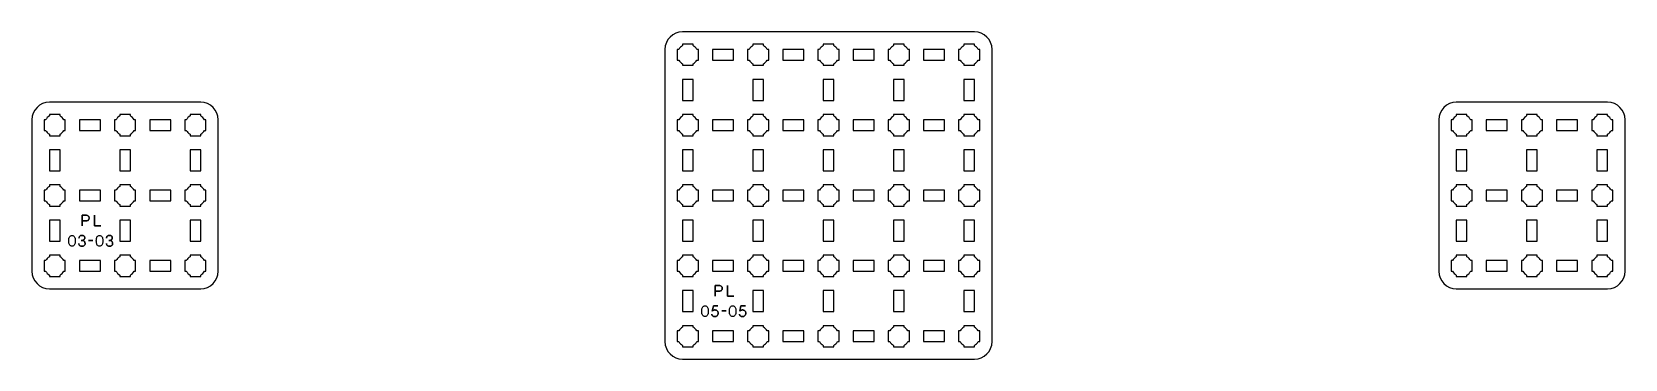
# Model space of a CAD drawing. Extents: x -532 to -78, y -195 to -102.
import ezdxf

# ---------------------------------------------------------------- set-up
doc = ezdxf.new("R2010")
doc.units = 0
doc.header["$MEASUREMENT"] = 0
doc.layers.add('LAYER_1', color=7, linetype='CONTINUOUS')

msp = doc.modelspace()

# ---------------------------------------------------------------- linework, layer by layer
at = {"layer": 'LAYER_1'}
for points in [[(-338, -110), (-332, -110), (-332, -107), (-338, -107), (-338, -110)], [(-318, -110), (-312, -110), (-312, -107), (-318, -107), (-318, -110)], [(-298, -110), (-292, -110), (-292, -107), (-298, -107), (-298, -110)], [(-278, -110), (-272, -110), (-272, -107), (-278, -107), (-278, -110)], [(-346.5, -121.5), (-343.5, -121.5), (-343.5, -115.5), (-346.5, -115.5), (-346.5, -121.5)], [(-326.5, -121.5), (-323.5, -121.5), (-323.5, -115.5), (-326.5, -115.5), (-326.5, -121.5)], [(-306.5, -121.5), (-303.5, -121.5), (-303.5, -115.5), (-306.5, -115.5), (-306.5, -121.5)], [(-286.5, -121.5), (-283.5, -121.5), (-283.5, -115.5), (-286.5, -115.5), (-286.5, -121.5)], [(-266.5, -121.5), (-263.5, -121.5), (-263.5, -115.5), (-266.5, -115.5), (-266.5, -121.5)], [(-518, -130), (-512, -130), (-512, -127), (-518, -127), (-518, -130)], [(-498, -130), (-492, -130), (-492, -127), (-498, -127), (-498, -130)], [(-338, -130), (-332, -130), (-332, -127), (-338, -127), (-338, -130)], [(-318, -130), (-312, -130), (-312, -127), (-318, -127), (-318, -130)], [(-298, -130), (-292, -130), (-292, -127), (-298, -127), (-298, -130)], [(-278, -130), (-272, -130), (-272, -127), (-278, -127), (-278, -130)], [(-118, -130), (-112, -130), (-112, -127), (-118, -127), (-118, -130)], [(-98, -130), (-92, -130), (-92, -127), (-98, -127), (-98, -130)], [(-526.5, -141.5), (-523.5, -141.5), (-523.5, -135.5), (-526.5, -135.5), (-526.5, -141.5)], [(-506.5, -141.5), (-503.5, -141.5), (-503.5, -135.5), (-506.5, -135.5), (-506.5, -141.5)], [(-486.5, -141.5), (-483.5, -141.5), (-483.5, -135.5), (-486.5, -135.5), (-486.5, -141.5)], [(-346.5, -141.5), (-343.5, -141.5), (-343.5, -135.5), (-346.5, -135.5), (-346.5, -141.5)], [(-326.5, -141.5), (-323.5, -141.5), (-323.5, -135.5), (-326.5, -135.5), (-326.5, -141.5)], [(-306.5, -141.5), (-303.5, -141.5), (-303.5, -135.5), (-306.5, -135.5), (-306.5, -141.5)], [(-286.5, -141.5), (-283.5, -141.5), (-283.5, -135.5), (-286.5, -135.5), (-286.5, -141.5)], [(-266.5, -141.5), (-263.5, -141.5), (-263.5, -135.5), (-266.5, -135.5), (-266.5, -141.5)], [(-126.5, -141.5), (-123.5, -141.5), (-123.5, -135.5), (-126.5, -135.5), (-126.5, -141.5)], [(-106.5, -141.5), (-103.5, -141.5), (-103.5, -135.5), (-106.5, -135.5), (-106.5, -141.5)], [(-86.5, -141.5), (-83.5, -141.5), (-83.5, -135.5), (-86.5, -135.5), (-86.5, -141.5)], [(-518, -150), (-512, -150), (-512, -147), (-518, -147), (-518, -150)], [(-498, -150), (-492, -150), (-492, -147), (-498, -147), (-498, -150)], [(-338, -150), (-332, -150), (-332, -147), (-338, -147), (-338, -150)], [(-318, -150), (-312, -150), (-312, -147), (-318, -147), (-318, -150)], [(-298, -150), (-292, -150), (-292, -147), (-298, -147), (-298, -150)], [(-278, -150), (-272, -150), (-272, -147), (-278, -147), (-278, -150)], [(-118, -150), (-112, -150), (-112, -147), (-118, -147), (-118, -150)], [(-98, -150), (-92, -150), (-92, -147), (-98, -147), (-98, -150)], [(-526.5, -161.5), (-523.5, -161.5), (-523.5, -155.5), (-526.5, -155.5), (-526.5, -161.5)], [(-506.5, -161.5), (-503.5, -161.5), (-503.5, -155.5), (-506.5, -155.5), (-506.5, -161.5)], [(-486.5, -161.5), (-483.5, -161.5), (-483.5, -155.5), (-486.5, -155.5), (-486.5, -161.5)], [(-346.5, -161.5), (-343.5, -161.5), (-343.5, -155.5), (-346.5, -155.5), (-346.5, -161.5)], [(-326.5, -161.5), (-323.5, -161.5), (-323.5, -155.5), (-326.5, -155.5), (-326.5, -161.5)], [(-306.5, -161.5), (-303.5, -161.5), (-303.5, -155.5), (-306.5, -155.5), (-306.5, -161.5)], [(-286.5, -161.5), (-283.5, -161.5), (-283.5, -155.5), (-286.5, -155.5), (-286.5, -161.5)], [(-266.5, -161.5), (-263.5, -161.5), (-263.5, -155.5), (-266.5, -155.5), (-266.5, -161.5)], [(-126.5, -161.5), (-123.5, -161.5), (-123.5, -155.5), (-126.5, -155.5), (-126.5, -161.5)], [(-106.5, -161.5), (-103.5, -161.5), (-103.5, -155.5), (-106.5, -155.5), (-106.5, -161.5)], [(-86.5, -161.5), (-83.5, -161.5), (-83.5, -155.5), (-86.5, -155.5), (-86.5, -161.5)], [(-518, -170), (-512, -170), (-512, -167), (-518, -167), (-518, -170)], [(-498, -170), (-492, -170), (-492, -167), (-498, -167), (-498, -170)], [(-338, -170), (-332, -170), (-332, -167), (-338, -167), (-338, -170)], [(-318, -170), (-312, -170), (-312, -167), (-318, -167), (-318, -170)], [(-298, -170), (-292, -170), (-292, -167), (-298, -167), (-298, -170)], [(-278, -170), (-272, -170), (-272, -167), (-278, -167), (-278, -170)], [(-118, -170), (-112, -170), (-112, -167), (-118, -167), (-118, -170)], [(-98, -170), (-92, -170), (-92, -167), (-98, -167), (-98, -170)], [(-346.5, -181.5), (-343.5, -181.5), (-343.5, -175.5), (-346.5, -175.5), (-346.5, -181.5)], [(-326.5, -181.5), (-323.5, -181.5), (-323.5, -175.5), (-326.5, -175.5), (-326.5, -181.5)], [(-306.5, -181.5), (-303.5, -181.5), (-303.5, -175.5), (-306.5, -175.5), (-306.5, -181.5)], [(-286.5, -181.5), (-283.5, -181.5), (-283.5, -175.5), (-286.5, -175.5), (-286.5, -181.5)], [(-266.5, -181.5), (-263.5, -181.5), (-263.5, -175.5), (-266.5, -175.5), (-266.5, -181.5)], [(-338, -190), (-332, -190), (-332, -187), (-338, -187), (-338, -190)], [(-318, -190), (-312, -190), (-312, -187), (-318, -187), (-318, -190)], [(-298, -190), (-292, -190), (-292, -187), (-298, -187), (-298, -190)], [(-278, -190), (-272, -190), (-272, -187), (-278, -187), (-278, -190)]]:
    msp.add_lwpolyline(points, close=True, dxfattribs=at)
for points, knots in [([(-351.5, -190), (-351.5, -190), (-351.5, -107), (-351.5, -107), (-351.5, -107), (-351.5, -104.2391), (-349.2609, -102), (-346.5, -102), (-346.5, -102), (-346.5, -102), (-263.5, -102), (-263.5, -102), (-263.5, -102), (-260.7391, -102), (-258.5, -104.2391), (-258.5, -107), (-258.5, -107), (-258.5, -107), (-258.5, -190), (-258.5, -190), (-258.5, -190), (-258.5, -192.7609), (-260.7391, -195), (-263.5, -195), (-263.5, -195), (-263.5, -195), (-346.5, -195), (-346.5, -195), (-346.5, -195), (-349.2609, -195), (-351.5, -192.7609), (-351.5, -190)], [0, 0, 0, 0, 0.125, 0.125, 0.125, 0.125, 0.25, 0.25, 0.25, 0.25, 0.375, 0.375, 0.375, 0.375, 0.5, 0.5, 0.5, 0.5, 0.625, 0.625, 0.625, 0.625, 0.75, 0.75, 0.75, 0.75, 0.875, 0.875, 0.875, 0.875, 1, 1, 1, 1]), ([(-348, -107), (-348, -107), (-347.5985, -107), (-347.5985, -107), (-347.5985, -107), (-347.335, -106.5447), (-346.9553, -106.165), (-346.5, -105.9015), (-346.5, -105.9015), (-346.5, -105.9015), (-346.5, -105.5), (-346.5, -105.5), (-346.5, -105.5), (-346.5, -105.5), (-345, -105.5), (-345, -105.5), (-345, -105.5), (-345, -105.5), (-343.5, -105.5), (-343.5, -105.5), (-343.5, -105.5), (-343.5, -105.5), (-343.5, -105.9015), (-343.5, -105.9015), (-343.5, -105.9015), (-343.0447, -106.165), (-342.665, -106.5447), (-342.4015, -107), (-342.4015, -107), (-342.4015, -107), (-342, -107), (-342, -107), (-342, -107), (-342, -107), (-342, -108.5), (-342, -108.5), (-342, -108.5), (-342, -108.5), (-342, -110), (-342, -110), (-342, -110), (-342, -110), (-342.4015, -110), (-342.4015, -110), (-342.4015, -110), (-342.665, -110.4553), (-343.0447, -110.835), (-343.5, -111.0985), (-343.5, -111.0985), (-343.5, -111.0985), (-343.5, -111.5), (-343.5, -111.5), (-343.5, -111.5), (-343.5, -111.5), (-345, -111.5), (-345, -111.5), (-345, -111.5), (-345, -111.5), (-346.5, -111.5), (-346.5, -111.5), (-346.5, -111.5), (-346.5, -111.5), (-346.5, -111.0985), (-346.5, -111.0985), (-346.5, -111.0985), (-346.9553, -110.835), (-347.335, -110.4553), (-347.5985, -110), (-347.5985, -110), (-347.5985, -110), (-348, -110), (-348, -110), (-348, -110), (-348, -110), (-348, -108.5), (-348, -108.5), (-348, -108.5), (-348, -108.5), (-348, -107), (-348, -107)], [0, 0, 0, 0, 0.05, 0.05, 0.05, 0.05, 0.1, 0.1, 0.1, 0.1, 0.15, 0.15, 0.15, 0.15, 0.2, 0.2, 0.2, 0.2, 0.25, 0.25, 0.25, 0.25, 0.3, 0.3, 0.3, 0.3, 0.35, 0.35, 0.35, 0.35, 0.4, 0.4, 0.4, 0.4, 0.45, 0.45, 0.45, 0.45, 0.5, 0.5, 0.5, 0.5, 0.55, 0.55, 0.55, 0.55, 0.6, 0.6, 0.6, 0.6, 0.65, 0.65, 0.65, 0.65, 0.7, 0.7, 0.7, 0.7, 0.75, 0.75, 0.75, 0.75, 0.8, 0.8, 0.8, 0.8, 0.85, 0.85, 0.85, 0.85, 0.9, 0.9, 0.9, 0.9, 0.95, 0.95, 0.95, 0.95, 1, 1, 1, 1]), ([(-328, -107), (-328, -107), (-327.5985, -107), (-327.5985, -107), (-327.5985, -107), (-327.335, -106.5447), (-326.9553, -106.165), (-326.5, -105.9015), (-326.5, -105.9015), (-326.5, -105.9015), (-326.5, -105.5), (-326.5, -105.5), (-326.5, -105.5), (-326.5, -105.5), (-325, -105.5), (-325, -105.5), (-325, -105.5), (-325, -105.5), (-323.5, -105.5), (-323.5, -105.5), (-323.5, -105.5), (-323.5, -105.5), (-323.5, -105.9015), (-323.5, -105.9015), (-323.5, -105.9015), (-323.0447, -106.165), (-322.665, -106.5447), (-322.4015, -107), (-322.4015, -107), (-322.4015, -107), (-322, -107), (-322, -107), (-322, -107), (-322, -107), (-322, -108.5), (-322, -108.5), (-322, -108.5), (-322, -108.5), (-322, -110), (-322, -110), (-322, -110), (-322, -110), (-322.4015, -110), (-322.4015, -110), (-322.4015, -110), (-322.665, -110.4553), (-323.0447, -110.835), (-323.5, -111.0985), (-323.5, -111.0985), (-323.5, -111.0985), (-323.5, -111.5), (-323.5, -111.5), (-323.5, -111.5), (-323.5, -111.5), (-325, -111.5), (-325, -111.5), (-325, -111.5), (-325, -111.5), (-326.5, -111.5), (-326.5, -111.5), (-326.5, -111.5), (-326.5, -111.5), (-326.5, -111.0985), (-326.5, -111.0985), (-326.5, -111.0985), (-326.9553, -110.835), (-327.335, -110.4553), (-327.5985, -110), (-327.5985, -110), (-327.5985, -110), (-328, -110), (-328, -110), (-328, -110), (-328, -110), (-328, -108.5), (-328, -108.5), (-328, -108.5), (-328, -108.5), (-328, -107), (-328, -107)], [0, 0, 0, 0, 0.05, 0.05, 0.05, 0.05, 0.1, 0.1, 0.1, 0.1, 0.15, 0.15, 0.15, 0.15, 0.2, 0.2, 0.2, 0.2, 0.25, 0.25, 0.25, 0.25, 0.3, 0.3, 0.3, 0.3, 0.35, 0.35, 0.35, 0.35, 0.4, 0.4, 0.4, 0.4, 0.45, 0.45, 0.45, 0.45, 0.5, 0.5, 0.5, 0.5, 0.55, 0.55, 0.55, 0.55, 0.6, 0.6, 0.6, 0.6, 0.65, 0.65, 0.65, 0.65, 0.7, 0.7, 0.7, 0.7, 0.75, 0.75, 0.75, 0.75, 0.8, 0.8, 0.8, 0.8, 0.85, 0.85, 0.85, 0.85, 0.9, 0.9, 0.9, 0.9, 0.95, 0.95, 0.95, 0.95, 1, 1, 1, 1]), ([(-308, -107), (-308, -107), (-307.5985, -107), (-307.5985, -107), (-307.5985, -107), (-307.335, -106.5447), (-306.9553, -106.165), (-306.5, -105.9015), (-306.5, -105.9015), (-306.5, -105.9015), (-306.5, -105.5), (-306.5, -105.5), (-306.5, -105.5), (-306.5, -105.5), (-305, -105.5), (-305, -105.5), (-305, -105.5), (-305, -105.5), (-303.5, -105.5), (-303.5, -105.5), (-303.5, -105.5), (-303.5, -105.5), (-303.5, -105.9015), (-303.5, -105.9015), (-303.5, -105.9015), (-303.0447, -106.165), (-302.665, -106.5447), (-302.4015, -107), (-302.4015, -107), (-302.4015, -107), (-302, -107), (-302, -107), (-302, -107), (-302, -107), (-302, -108.5), (-302, -108.5), (-302, -108.5), (-302, -108.5), (-302, -110), (-302, -110), (-302, -110), (-302, -110), (-302.4015, -110), (-302.4015, -110), (-302.4015, -110), (-302.665, -110.4553), (-303.0447, -110.835), (-303.5, -111.0985), (-303.5, -111.0985), (-303.5, -111.0985), (-303.5, -111.5), (-303.5, -111.5), (-303.5, -111.5), (-303.5, -111.5), (-305, -111.5), (-305, -111.5), (-305, -111.5), (-305, -111.5), (-306.5, -111.5), (-306.5, -111.5), (-306.5, -111.5), (-306.5, -111.5), (-306.5, -111.0985), (-306.5, -111.0985), (-306.5, -111.0985), (-306.9553, -110.835), (-307.335, -110.4553), (-307.5985, -110), (-307.5985, -110), (-307.5985, -110), (-308, -110), (-308, -110), (-308, -110), (-308, -110), (-308, -108.5), (-308, -108.5), (-308, -108.5), (-308, -108.5), (-308, -107), (-308, -107)], [0, 0, 0, 0, 0.05, 0.05, 0.05, 0.05, 0.1, 0.1, 0.1, 0.1, 0.15, 0.15, 0.15, 0.15, 0.2, 0.2, 0.2, 0.2, 0.25, 0.25, 0.25, 0.25, 0.3, 0.3, 0.3, 0.3, 0.35, 0.35, 0.35, 0.35, 0.4, 0.4, 0.4, 0.4, 0.45, 0.45, 0.45, 0.45, 0.5, 0.5, 0.5, 0.5, 0.55, 0.55, 0.55, 0.55, 0.6, 0.6, 0.6, 0.6, 0.65, 0.65, 0.65, 0.65, 0.7, 0.7, 0.7, 0.7, 0.75, 0.75, 0.75, 0.75, 0.8, 0.8, 0.8, 0.8, 0.85, 0.85, 0.85, 0.85, 0.9, 0.9, 0.9, 0.9, 0.95, 0.95, 0.95, 0.95, 1, 1, 1, 1]), ([(-288, -107), (-288, -107), (-287.5985, -107), (-287.5985, -107), (-287.5985, -107), (-287.335, -106.5447), (-286.9553, -106.165), (-286.5, -105.9015), (-286.5, -105.9015), (-286.5, -105.9015), (-286.5, -105.5), (-286.5, -105.5), (-286.5, -105.5), (-286.5, -105.5), (-285, -105.5), (-285, -105.5), (-285, -105.5), (-285, -105.5), (-283.5, -105.5), (-283.5, -105.5), (-283.5, -105.5), (-283.5, -105.5), (-283.5, -105.9015), (-283.5, -105.9015), (-283.5, -105.9015), (-283.0447, -106.165), (-282.665, -106.5447), (-282.4015, -107), (-282.4015, -107), (-282.4015, -107), (-282, -107), (-282, -107), (-282, -107), (-282, -107), (-282, -108.5), (-282, -108.5), (-282, -108.5), (-282, -108.5), (-282, -110), (-282, -110), (-282, -110), (-282, -110), (-282.4015, -110), (-282.4015, -110), (-282.4015, -110), (-282.665, -110.4553), (-283.0447, -110.835), (-283.5, -111.0985), (-283.5, -111.0985), (-283.5, -111.0985), (-283.5, -111.5), (-283.5, -111.5), (-283.5, -111.5), (-283.5, -111.5), (-285, -111.5), (-285, -111.5), (-285, -111.5), (-285, -111.5), (-286.5, -111.5), (-286.5, -111.5), (-286.5, -111.5), (-286.5, -111.5), (-286.5, -111.0985), (-286.5, -111.0985), (-286.5, -111.0985), (-286.9553, -110.835), (-287.335, -110.4553), (-287.5985, -110), (-287.5985, -110), (-287.5985, -110), (-288, -110), (-288, -110), (-288, -110), (-288, -110), (-288, -108.5), (-288, -108.5), (-288, -108.5), (-288, -108.5), (-288, -107), (-288, -107)], [0, 0, 0, 0, 0.05, 0.05, 0.05, 0.05, 0.1, 0.1, 0.1, 0.1, 0.15, 0.15, 0.15, 0.15, 0.2, 0.2, 0.2, 0.2, 0.25, 0.25, 0.25, 0.25, 0.3, 0.3, 0.3, 0.3, 0.35, 0.35, 0.35, 0.35, 0.4, 0.4, 0.4, 0.4, 0.45, 0.45, 0.45, 0.45, 0.5, 0.5, 0.5, 0.5, 0.55, 0.55, 0.55, 0.55, 0.6, 0.6, 0.6, 0.6, 0.65, 0.65, 0.65, 0.65, 0.7, 0.7, 0.7, 0.7, 0.75, 0.75, 0.75, 0.75, 0.8, 0.8, 0.8, 0.8, 0.85, 0.85, 0.85, 0.85, 0.9, 0.9, 0.9, 0.9, 0.95, 0.95, 0.95, 0.95, 1, 1, 1, 1]), ([(-268, -107), (-268, -107), (-267.5985, -107), (-267.5985, -107), (-267.5985, -107), (-267.335, -106.5447), (-266.9553, -106.165), (-266.5, -105.9015), (-266.5, -105.9015), (-266.5, -105.9015), (-266.5, -105.5), (-266.5, -105.5), (-266.5, -105.5), (-266.5, -105.5), (-265, -105.5), (-265, -105.5), (-265, -105.5), (-265, -105.5), (-263.5, -105.5), (-263.5, -105.5), (-263.5, -105.5), (-263.5, -105.5), (-263.5, -105.9015), (-263.5, -105.9015), (-263.5, -105.9015), (-263.0447, -106.165), (-262.665, -106.5447), (-262.4015, -107), (-262.4015, -107), (-262.4015, -107), (-262, -107), (-262, -107), (-262, -107), (-262, -107), (-262, -108.5), (-262, -108.5), (-262, -108.5), (-262, -108.5), (-262, -110), (-262, -110), (-262, -110), (-262, -110), (-262.4015, -110), (-262.4015, -110), (-262.4015, -110), (-262.665, -110.4553), (-263.0447, -110.835), (-263.5, -111.0985), (-263.5, -111.0985), (-263.5, -111.0985), (-263.5, -111.5), (-263.5, -111.5), (-263.5, -111.5), (-263.5, -111.5), (-265, -111.5), (-265, -111.5), (-265, -111.5), (-265, -111.5), (-266.5, -111.5), (-266.5, -111.5), (-266.5, -111.5), (-266.5, -111.5), (-266.5, -111.0985), (-266.5, -111.0985), (-266.5, -111.0985), (-266.9553, -110.835), (-267.335, -110.4553), (-267.5985, -110), (-267.5985, -110), (-267.5985, -110), (-268, -110), (-268, -110), (-268, -110), (-268, -110), (-268, -108.5), (-268, -108.5), (-268, -108.5), (-268, -108.5), (-268, -107), (-268, -107)], [0, 0, 0, 0, 0.05, 0.05, 0.05, 0.05, 0.1, 0.1, 0.1, 0.1, 0.15, 0.15, 0.15, 0.15, 0.2, 0.2, 0.2, 0.2, 0.25, 0.25, 0.25, 0.25, 0.3, 0.3, 0.3, 0.3, 0.35, 0.35, 0.35, 0.35, 0.4, 0.4, 0.4, 0.4, 0.45, 0.45, 0.45, 0.45, 0.5, 0.5, 0.5, 0.5, 0.55, 0.55, 0.55, 0.55, 0.6, 0.6, 0.6, 0.6, 0.65, 0.65, 0.65, 0.65, 0.7, 0.7, 0.7, 0.7, 0.75, 0.75, 0.75, 0.75, 0.8, 0.8, 0.8, 0.8, 0.85, 0.85, 0.85, 0.85, 0.9, 0.9, 0.9, 0.9, 0.95, 0.95, 0.95, 0.95, 1, 1, 1, 1]), ([(-531.5, -170), (-531.5, -170), (-531.5, -127), (-531.5, -127), (-531.5, -127), (-531.5, -124.2391), (-529.2609, -122), (-526.5, -122), (-526.5, -122), (-526.5, -122), (-483.5, -122), (-483.5, -122), (-483.5, -122), (-480.7391, -122), (-478.5, -124.2391), (-478.5, -127), (-478.5, -127), (-478.5, -127), (-478.5, -170), (-478.5, -170), (-478.5, -170), (-478.5, -172.7609), (-480.7391, -175), (-483.5, -175), (-483.5, -175), (-483.5, -175), (-526.5, -175), (-526.5, -175), (-526.5, -175), (-529.2609, -175), (-531.5, -172.7609), (-531.5, -170)], [0, 0, 0, 0, 0.125, 0.125, 0.125, 0.125, 0.25, 0.25, 0.25, 0.25, 0.375, 0.375, 0.375, 0.375, 0.5, 0.5, 0.5, 0.5, 0.625, 0.625, 0.625, 0.625, 0.75, 0.75, 0.75, 0.75, 0.875, 0.875, 0.875, 0.875, 1, 1, 1, 1]), ([(-131.5, -170), (-131.5, -170), (-131.5, -127), (-131.5, -127), (-131.5, -127), (-131.5, -124.2391), (-129.2609, -122), (-126.5, -122), (-126.5, -122), (-126.5, -122), (-83.5, -122), (-83.5, -122), (-83.5, -122), (-80.7391, -122), (-78.5, -124.2391), (-78.5, -127), (-78.5, -127), (-78.5, -127), (-78.5, -170), (-78.5, -170), (-78.5, -170), (-78.5, -172.7609), (-80.7391, -175), (-83.5, -175), (-83.5, -175), (-83.5, -175), (-126.5, -175), (-126.5, -175), (-126.5, -175), (-129.2609, -175), (-131.5, -172.7609), (-131.5, -170)], [0, 0, 0, 0, 0.125, 0.125, 0.125, 0.125, 0.25, 0.25, 0.25, 0.25, 0.375, 0.375, 0.375, 0.375, 0.5, 0.5, 0.5, 0.5, 0.625, 0.625, 0.625, 0.625, 0.75, 0.75, 0.75, 0.75, 0.875, 0.875, 0.875, 0.875, 1, 1, 1, 1]), ([(-528, -127), (-528, -127), (-527.5985, -127), (-527.5985, -127), (-527.5985, -127), (-527.335, -126.5447), (-526.9553, -126.165), (-526.5, -125.9015), (-526.5, -125.9015), (-526.5, -125.9015), (-526.5, -125.5), (-526.5, -125.5), (-526.5, -125.5), (-526.5, -125.5), (-525, -125.5), (-525, -125.5), (-525, -125.5), (-525, -125.5), (-523.5, -125.5), (-523.5, -125.5), (-523.5, -125.5), (-523.5, -125.5), (-523.5, -125.9015), (-523.5, -125.9015), (-523.5, -125.9015), (-523.0447, -126.165), (-522.665, -126.5447), (-522.4015, -127), (-522.4015, -127), (-522.4015, -127), (-522, -127), (-522, -127), (-522, -127), (-522, -127), (-522, -128.5), (-522, -128.5), (-522, -128.5), (-522, -128.5), (-522, -130), (-522, -130), (-522, -130), (-522, -130), (-522.4015, -130), (-522.4015, -130), (-522.4015, -130), (-522.665, -130.4553), (-523.0447, -130.835), (-523.5, -131.0985), (-523.5, -131.0985), (-523.5, -131.0985), (-523.5, -131.5), (-523.5, -131.5), (-523.5, -131.5), (-523.5, -131.5), (-525, -131.5), (-525, -131.5), (-525, -131.5), (-525, -131.5), (-526.5, -131.5), (-526.5, -131.5), (-526.5, -131.5), (-526.5, -131.5), (-526.5, -131.0985), (-526.5, -131.0985), (-526.5, -131.0985), (-526.9553, -130.835), (-527.335, -130.4553), (-527.5985, -130), (-527.5985, -130), (-527.5985, -130), (-528, -130), (-528, -130), (-528, -130), (-528, -130), (-528, -128.5), (-528, -128.5), (-528, -128.5), (-528, -128.5), (-528, -127), (-528, -127)], [0, 0, 0, 0, 0.05, 0.05, 0.05, 0.05, 0.1, 0.1, 0.1, 0.1, 0.15, 0.15, 0.15, 0.15, 0.2, 0.2, 0.2, 0.2, 0.25, 0.25, 0.25, 0.25, 0.3, 0.3, 0.3, 0.3, 0.35, 0.35, 0.35, 0.35, 0.4, 0.4, 0.4, 0.4, 0.45, 0.45, 0.45, 0.45, 0.5, 0.5, 0.5, 0.5, 0.55, 0.55, 0.55, 0.55, 0.6, 0.6, 0.6, 0.6, 0.65, 0.65, 0.65, 0.65, 0.7, 0.7, 0.7, 0.7, 0.75, 0.75, 0.75, 0.75, 0.8, 0.8, 0.8, 0.8, 0.85, 0.85, 0.85, 0.85, 0.9, 0.9, 0.9, 0.9, 0.95, 0.95, 0.95, 0.95, 1, 1, 1, 1]), ([(-508, -127), (-508, -127), (-507.5985, -127), (-507.5985, -127), (-507.5985, -127), (-507.335, -126.5447), (-506.9553, -126.165), (-506.5, -125.9015), (-506.5, -125.9015), (-506.5, -125.9015), (-506.5, -125.5), (-506.5, -125.5), (-506.5, -125.5), (-506.5, -125.5), (-505, -125.5), (-505, -125.5), (-505, -125.5), (-505, -125.5), (-503.5, -125.5), (-503.5, -125.5), (-503.5, -125.5), (-503.5, -125.5), (-503.5, -125.9015), (-503.5, -125.9015), (-503.5, -125.9015), (-503.0447, -126.165), (-502.665, -126.5447), (-502.4015, -127), (-502.4015, -127), (-502.4015, -127), (-502, -127), (-502, -127), (-502, -127), (-502, -127), (-502, -128.5), (-502, -128.5), (-502, -128.5), (-502, -128.5), (-502, -130), (-502, -130), (-502, -130), (-502, -130), (-502.4015, -130), (-502.4015, -130), (-502.4015, -130), (-502.665, -130.4553), (-503.0447, -130.835), (-503.5, -131.0985), (-503.5, -131.0985), (-503.5, -131.0985), (-503.5, -131.5), (-503.5, -131.5), (-503.5, -131.5), (-503.5, -131.5), (-505, -131.5), (-505, -131.5), (-505, -131.5), (-505, -131.5), (-506.5, -131.5), (-506.5, -131.5), (-506.5, -131.5), (-506.5, -131.5), (-506.5, -131.0985), (-506.5, -131.0985), (-506.5, -131.0985), (-506.9553, -130.835), (-507.335, -130.4553), (-507.5985, -130), (-507.5985, -130), (-507.5985, -130), (-508, -130), (-508, -130), (-508, -130), (-508, -130), (-508, -128.5), (-508, -128.5), (-508, -128.5), (-508, -128.5), (-508, -127), (-508, -127)], [0, 0, 0, 0, 0.05, 0.05, 0.05, 0.05, 0.1, 0.1, 0.1, 0.1, 0.15, 0.15, 0.15, 0.15, 0.2, 0.2, 0.2, 0.2, 0.25, 0.25, 0.25, 0.25, 0.3, 0.3, 0.3, 0.3, 0.35, 0.35, 0.35, 0.35, 0.4, 0.4, 0.4, 0.4, 0.45, 0.45, 0.45, 0.45, 0.5, 0.5, 0.5, 0.5, 0.55, 0.55, 0.55, 0.55, 0.6, 0.6, 0.6, 0.6, 0.65, 0.65, 0.65, 0.65, 0.7, 0.7, 0.7, 0.7, 0.75, 0.75, 0.75, 0.75, 0.8, 0.8, 0.8, 0.8, 0.85, 0.85, 0.85, 0.85, 0.9, 0.9, 0.9, 0.9, 0.95, 0.95, 0.95, 0.95, 1, 1, 1, 1]), ([(-488, -127), (-488, -127), (-487.5985, -127), (-487.5985, -127), (-487.5985, -127), (-487.335, -126.5447), (-486.9553, -126.165), (-486.5, -125.9015), (-486.5, -125.9015), (-486.5, -125.9015), (-486.5, -125.5), (-486.5, -125.5), (-486.5, -125.5), (-486.5, -125.5), (-485, -125.5), (-485, -125.5), (-485, -125.5), (-485, -125.5), (-483.5, -125.5), (-483.5, -125.5), (-483.5, -125.5), (-483.5, -125.5), (-483.5, -125.9015), (-483.5, -125.9015), (-483.5, -125.9015), (-483.0447, -126.165), (-482.665, -126.5447), (-482.4015, -127), (-482.4015, -127), (-482.4015, -127), (-482, -127), (-482, -127), (-482, -127), (-482, -127), (-482, -128.5), (-482, -128.5), (-482, -128.5), (-482, -128.5), (-482, -130), (-482, -130), (-482, -130), (-482, -130), (-482.4015, -130), (-482.4015, -130), (-482.4015, -130), (-482.665, -130.4553), (-483.0447, -130.835), (-483.5, -131.0985), (-483.5, -131.0985), (-483.5, -131.0985), (-483.5, -131.5), (-483.5, -131.5), (-483.5, -131.5), (-483.5, -131.5), (-485, -131.5), (-485, -131.5), (-485, -131.5), (-485, -131.5), (-486.5, -131.5), (-486.5, -131.5), (-486.5, -131.5), (-486.5, -131.5), (-486.5, -131.0985), (-486.5, -131.0985), (-486.5, -131.0985), (-486.9553, -130.835), (-487.335, -130.4553), (-487.5985, -130), (-487.5985, -130), (-487.5985, -130), (-488, -130), (-488, -130), (-488, -130), (-488, -130), (-488, -128.5), (-488, -128.5), (-488, -128.5), (-488, -128.5), (-488, -127), (-488, -127)], [0, 0, 0, 0, 0.05, 0.05, 0.05, 0.05, 0.1, 0.1, 0.1, 0.1, 0.15, 0.15, 0.15, 0.15, 0.2, 0.2, 0.2, 0.2, 0.25, 0.25, 0.25, 0.25, 0.3, 0.3, 0.3, 0.3, 0.35, 0.35, 0.35, 0.35, 0.4, 0.4, 0.4, 0.4, 0.45, 0.45, 0.45, 0.45, 0.5, 0.5, 0.5, 0.5, 0.55, 0.55, 0.55, 0.55, 0.6, 0.6, 0.6, 0.6, 0.65, 0.65, 0.65, 0.65, 0.7, 0.7, 0.7, 0.7, 0.75, 0.75, 0.75, 0.75, 0.8, 0.8, 0.8, 0.8, 0.85, 0.85, 0.85, 0.85, 0.9, 0.9, 0.9, 0.9, 0.95, 0.95, 0.95, 0.95, 1, 1, 1, 1]), ([(-348, -127), (-348, -127), (-347.5985, -127), (-347.5985, -127), (-347.5985, -127), (-347.335, -126.5447), (-346.9553, -126.165), (-346.5, -125.9015), (-346.5, -125.9015), (-346.5, -125.9015), (-346.5, -125.5), (-346.5, -125.5), (-346.5, -125.5), (-346.5, -125.5), (-345, -125.5), (-345, -125.5), (-345, -125.5), (-345, -125.5), (-343.5, -125.5), (-343.5, -125.5), (-343.5, -125.5), (-343.5, -125.5), (-343.5, -125.9015), (-343.5, -125.9015), (-343.5, -125.9015), (-343.0447, -126.165), (-342.665, -126.5447), (-342.4015, -127), (-342.4015, -127), (-342.4015, -127), (-342, -127), (-342, -127), (-342, -127), (-342, -127), (-342, -128.5), (-342, -128.5), (-342, -128.5), (-342, -128.5), (-342, -130), (-342, -130), (-342, -130), (-342, -130), (-342.4015, -130), (-342.4015, -130), (-342.4015, -130), (-342.665, -130.4553), (-343.0447, -130.835), (-343.5, -131.0985), (-343.5, -131.0985), (-343.5, -131.0985), (-343.5, -131.5), (-343.5, -131.5), (-343.5, -131.5), (-343.5, -131.5), (-345, -131.5), (-345, -131.5), (-345, -131.5), (-345, -131.5), (-346.5, -131.5), (-346.5, -131.5), (-346.5, -131.5), (-346.5, -131.5), (-346.5, -131.0985), (-346.5, -131.0985), (-346.5, -131.0985), (-346.9553, -130.835), (-347.335, -130.4553), (-347.5985, -130), (-347.5985, -130), (-347.5985, -130), (-348, -130), (-348, -130), (-348, -130), (-348, -130), (-348, -128.5), (-348, -128.5), (-348, -128.5), (-348, -128.5), (-348, -127), (-348, -127)], [0, 0, 0, 0, 0.05, 0.05, 0.05, 0.05, 0.1, 0.1, 0.1, 0.1, 0.15, 0.15, 0.15, 0.15, 0.2, 0.2, 0.2, 0.2, 0.25, 0.25, 0.25, 0.25, 0.3, 0.3, 0.3, 0.3, 0.35, 0.35, 0.35, 0.35, 0.4, 0.4, 0.4, 0.4, 0.45, 0.45, 0.45, 0.45, 0.5, 0.5, 0.5, 0.5, 0.55, 0.55, 0.55, 0.55, 0.6, 0.6, 0.6, 0.6, 0.65, 0.65, 0.65, 0.65, 0.7, 0.7, 0.7, 0.7, 0.75, 0.75, 0.75, 0.75, 0.8, 0.8, 0.8, 0.8, 0.85, 0.85, 0.85, 0.85, 0.9, 0.9, 0.9, 0.9, 0.95, 0.95, 0.95, 0.95, 1, 1, 1, 1]), ([(-328, -127), (-328, -127), (-327.5985, -127), (-327.5985, -127), (-327.5985, -127), (-327.335, -126.5447), (-326.9553, -126.165), (-326.5, -125.9015), (-326.5, -125.9015), (-326.5, -125.9015), (-326.5, -125.5), (-326.5, -125.5), (-326.5, -125.5), (-326.5, -125.5), (-325, -125.5), (-325, -125.5), (-325, -125.5), (-325, -125.5), (-323.5, -125.5), (-323.5, -125.5), (-323.5, -125.5), (-323.5, -125.5), (-323.5, -125.9015), (-323.5, -125.9015), (-323.5, -125.9015), (-323.0447, -126.165), (-322.665, -126.5447), (-322.4015, -127), (-322.4015, -127), (-322.4015, -127), (-322, -127), (-322, -127), (-322, -127), (-322, -127), (-322, -128.5), (-322, -128.5), (-322, -128.5), (-322, -128.5), (-322, -130), (-322, -130), (-322, -130), (-322, -130), (-322.4015, -130), (-322.4015, -130), (-322.4015, -130), (-322.665, -130.4553), (-323.0447, -130.835), (-323.5, -131.0985), (-323.5, -131.0985), (-323.5, -131.0985), (-323.5, -131.5), (-323.5, -131.5), (-323.5, -131.5), (-323.5, -131.5), (-325, -131.5), (-325, -131.5), (-325, -131.5), (-325, -131.5), (-326.5, -131.5), (-326.5, -131.5), (-326.5, -131.5), (-326.5, -131.5), (-326.5, -131.0985), (-326.5, -131.0985), (-326.5, -131.0985), (-326.9553, -130.835), (-327.335, -130.4553), (-327.5985, -130), (-327.5985, -130), (-327.5985, -130), (-328, -130), (-328, -130), (-328, -130), (-328, -130), (-328, -128.5), (-328, -128.5), (-328, -128.5), (-328, -128.5), (-328, -127), (-328, -127)], [0, 0, 0, 0, 0.05, 0.05, 0.05, 0.05, 0.1, 0.1, 0.1, 0.1, 0.15, 0.15, 0.15, 0.15, 0.2, 0.2, 0.2, 0.2, 0.25, 0.25, 0.25, 0.25, 0.3, 0.3, 0.3, 0.3, 0.35, 0.35, 0.35, 0.35, 0.4, 0.4, 0.4, 0.4, 0.45, 0.45, 0.45, 0.45, 0.5, 0.5, 0.5, 0.5, 0.55, 0.55, 0.55, 0.55, 0.6, 0.6, 0.6, 0.6, 0.65, 0.65, 0.65, 0.65, 0.7, 0.7, 0.7, 0.7, 0.75, 0.75, 0.75, 0.75, 0.8, 0.8, 0.8, 0.8, 0.85, 0.85, 0.85, 0.85, 0.9, 0.9, 0.9, 0.9, 0.95, 0.95, 0.95, 0.95, 1, 1, 1, 1]), ([(-308, -127), (-308, -127), (-307.5985, -127), (-307.5985, -127), (-307.5985, -127), (-307.335, -126.5447), (-306.9553, -126.165), (-306.5, -125.9015), (-306.5, -125.9015), (-306.5, -125.9015), (-306.5, -125.5), (-306.5, -125.5), (-306.5, -125.5), (-306.5, -125.5), (-305, -125.5), (-305, -125.5), (-305, -125.5), (-305, -125.5), (-303.5, -125.5), (-303.5, -125.5), (-303.5, -125.5), (-303.5, -125.5), (-303.5, -125.9015), (-303.5, -125.9015), (-303.5, -125.9015), (-303.0447, -126.165), (-302.665, -126.5447), (-302.4015, -127), (-302.4015, -127), (-302.4015, -127), (-302, -127), (-302, -127), (-302, -127), (-302, -127), (-302, -128.5), (-302, -128.5), (-302, -128.5), (-302, -128.5), (-302, -130), (-302, -130), (-302, -130), (-302, -130), (-302.4015, -130), (-302.4015, -130), (-302.4015, -130), (-302.665, -130.4553), (-303.0447, -130.835), (-303.5, -131.0985), (-303.5, -131.0985), (-303.5, -131.0985), (-303.5, -131.5), (-303.5, -131.5), (-303.5, -131.5), (-303.5, -131.5), (-305, -131.5), (-305, -131.5), (-305, -131.5), (-305, -131.5), (-306.5, -131.5), (-306.5, -131.5), (-306.5, -131.5), (-306.5, -131.5), (-306.5, -131.0985), (-306.5, -131.0985), (-306.5, -131.0985), (-306.9553, -130.835), (-307.335, -130.4553), (-307.5985, -130), (-307.5985, -130), (-307.5985, -130), (-308, -130), (-308, -130), (-308, -130), (-308, -130), (-308, -128.5), (-308, -128.5), (-308, -128.5), (-308, -128.5), (-308, -127), (-308, -127)], [0, 0, 0, 0, 0.05, 0.05, 0.05, 0.05, 0.1, 0.1, 0.1, 0.1, 0.15, 0.15, 0.15, 0.15, 0.2, 0.2, 0.2, 0.2, 0.25, 0.25, 0.25, 0.25, 0.3, 0.3, 0.3, 0.3, 0.35, 0.35, 0.35, 0.35, 0.4, 0.4, 0.4, 0.4, 0.45, 0.45, 0.45, 0.45, 0.5, 0.5, 0.5, 0.5, 0.55, 0.55, 0.55, 0.55, 0.6, 0.6, 0.6, 0.6, 0.65, 0.65, 0.65, 0.65, 0.7, 0.7, 0.7, 0.7, 0.75, 0.75, 0.75, 0.75, 0.8, 0.8, 0.8, 0.8, 0.85, 0.85, 0.85, 0.85, 0.9, 0.9, 0.9, 0.9, 0.95, 0.95, 0.95, 0.95, 1, 1, 1, 1]), ([(-288, -127), (-288, -127), (-287.5985, -127), (-287.5985, -127), (-287.5985, -127), (-287.335, -126.5447), (-286.9553, -126.165), (-286.5, -125.9015), (-286.5, -125.9015), (-286.5, -125.9015), (-286.5, -125.5), (-286.5, -125.5), (-286.5, -125.5), (-286.5, -125.5), (-285, -125.5), (-285, -125.5), (-285, -125.5), (-285, -125.5), (-283.5, -125.5), (-283.5, -125.5), (-283.5, -125.5), (-283.5, -125.5), (-283.5, -125.9015), (-283.5, -125.9015), (-283.5, -125.9015), (-283.0447, -126.165), (-282.665, -126.5447), (-282.4015, -127), (-282.4015, -127), (-282.4015, -127), (-282, -127), (-282, -127), (-282, -127), (-282, -127), (-282, -128.5), (-282, -128.5), (-282, -128.5), (-282, -128.5), (-282, -130), (-282, -130), (-282, -130), (-282, -130), (-282.4015, -130), (-282.4015, -130), (-282.4015, -130), (-282.665, -130.4553), (-283.0447, -130.835), (-283.5, -131.0985), (-283.5, -131.0985), (-283.5, -131.0985), (-283.5, -131.5), (-283.5, -131.5), (-283.5, -131.5), (-283.5, -131.5), (-285, -131.5), (-285, -131.5), (-285, -131.5), (-285, -131.5), (-286.5, -131.5), (-286.5, -131.5), (-286.5, -131.5), (-286.5, -131.5), (-286.5, -131.0985), (-286.5, -131.0985), (-286.5, -131.0985), (-286.9553, -130.835), (-287.335, -130.4553), (-287.5985, -130), (-287.5985, -130), (-287.5985, -130), (-288, -130), (-288, -130), (-288, -130), (-288, -130), (-288, -128.5), (-288, -128.5), (-288, -128.5), (-288, -128.5), (-288, -127), (-288, -127)], [0, 0, 0, 0, 0.05, 0.05, 0.05, 0.05, 0.1, 0.1, 0.1, 0.1, 0.15, 0.15, 0.15, 0.15, 0.2, 0.2, 0.2, 0.2, 0.25, 0.25, 0.25, 0.25, 0.3, 0.3, 0.3, 0.3, 0.35, 0.35, 0.35, 0.35, 0.4, 0.4, 0.4, 0.4, 0.45, 0.45, 0.45, 0.45, 0.5, 0.5, 0.5, 0.5, 0.55, 0.55, 0.55, 0.55, 0.6, 0.6, 0.6, 0.6, 0.65, 0.65, 0.65, 0.65, 0.7, 0.7, 0.7, 0.7, 0.75, 0.75, 0.75, 0.75, 0.8, 0.8, 0.8, 0.8, 0.85, 0.85, 0.85, 0.85, 0.9, 0.9, 0.9, 0.9, 0.95, 0.95, 0.95, 0.95, 1, 1, 1, 1]), ([(-268, -127), (-268, -127), (-267.5985, -127), (-267.5985, -127), (-267.5985, -127), (-267.335, -126.5447), (-266.9553, -126.165), (-266.5, -125.9015), (-266.5, -125.9015), (-266.5, -125.9015), (-266.5, -125.5), (-266.5, -125.5), (-266.5, -125.5), (-266.5, -125.5), (-265, -125.5), (-265, -125.5), (-265, -125.5), (-265, -125.5), (-263.5, -125.5), (-263.5, -125.5), (-263.5, -125.5), (-263.5, -125.5), (-263.5, -125.9015), (-263.5, -125.9015), (-263.5, -125.9015), (-263.0447, -126.165), (-262.665, -126.5447), (-262.4015, -127), (-262.4015, -127), (-262.4015, -127), (-262, -127), (-262, -127), (-262, -127), (-262, -127), (-262, -128.5), (-262, -128.5), (-262, -128.5), (-262, -128.5), (-262, -130), (-262, -130), (-262, -130), (-262, -130), (-262.4015, -130), (-262.4015, -130), (-262.4015, -130), (-262.665, -130.4553), (-263.0447, -130.835), (-263.5, -131.0985), (-263.5, -131.0985), (-263.5, -131.0985), (-263.5, -131.5), (-263.5, -131.5), (-263.5, -131.5), (-263.5, -131.5), (-265, -131.5), (-265, -131.5), (-265, -131.5), (-265, -131.5), (-266.5, -131.5), (-266.5, -131.5), (-266.5, -131.5), (-266.5, -131.5), (-266.5, -131.0985), (-266.5, -131.0985), (-266.5, -131.0985), (-266.9553, -130.835), (-267.335, -130.4553), (-267.5985, -130), (-267.5985, -130), (-267.5985, -130), (-268, -130), (-268, -130), (-268, -130), (-268, -130), (-268, -128.5), (-268, -128.5), (-268, -128.5), (-268, -128.5), (-268, -127), (-268, -127)], [0, 0, 0, 0, 0.05, 0.05, 0.05, 0.05, 0.1, 0.1, 0.1, 0.1, 0.15, 0.15, 0.15, 0.15, 0.2, 0.2, 0.2, 0.2, 0.25, 0.25, 0.25, 0.25, 0.3, 0.3, 0.3, 0.3, 0.35, 0.35, 0.35, 0.35, 0.4, 0.4, 0.4, 0.4, 0.45, 0.45, 0.45, 0.45, 0.5, 0.5, 0.5, 0.5, 0.55, 0.55, 0.55, 0.55, 0.6, 0.6, 0.6, 0.6, 0.65, 0.65, 0.65, 0.65, 0.7, 0.7, 0.7, 0.7, 0.75, 0.75, 0.75, 0.75, 0.8, 0.8, 0.8, 0.8, 0.85, 0.85, 0.85, 0.85, 0.9, 0.9, 0.9, 0.9, 0.95, 0.95, 0.95, 0.95, 1, 1, 1, 1]), ([(-128, -127), (-128, -127), (-127.5985, -127), (-127.5985, -127), (-127.5985, -127), (-127.335, -126.5447), (-126.9553, -126.165), (-126.5, -125.9015), (-126.5, -125.9015), (-126.5, -125.9015), (-126.5, -125.5), (-126.5, -125.5), (-126.5, -125.5), (-126.5, -125.5), (-125, -125.5), (-125, -125.5), (-125, -125.5), (-125, -125.5), (-123.5, -125.5), (-123.5, -125.5), (-123.5, -125.5), (-123.5, -125.5), (-123.5, -125.9015), (-123.5, -125.9015), (-123.5, -125.9015), (-123.0447, -126.165), (-122.665, -126.5447), (-122.4015, -127), (-122.4015, -127), (-122.4015, -127), (-122, -127), (-122, -127), (-122, -127), (-122, -127), (-122, -128.5), (-122, -128.5), (-122, -128.5), (-122, -128.5), (-122, -130), (-122, -130), (-122, -130), (-122, -130), (-122.4015, -130), (-122.4015, -130), (-122.4015, -130), (-122.665, -130.4553), (-123.0447, -130.835), (-123.5, -131.0985), (-123.5, -131.0985), (-123.5, -131.0985), (-123.5, -131.5), (-123.5, -131.5), (-123.5, -131.5), (-123.5, -131.5), (-125, -131.5), (-125, -131.5), (-125, -131.5), (-125, -131.5), (-126.5, -131.5), (-126.5, -131.5), (-126.5, -131.5), (-126.5, -131.5), (-126.5, -131.0985), (-126.5, -131.0985), (-126.5, -131.0985), (-126.9553, -130.835), (-127.335, -130.4553), (-127.5985, -130), (-127.5985, -130), (-127.5985, -130), (-128, -130), (-128, -130), (-128, -130), (-128, -130), (-128, -128.5), (-128, -128.5), (-128, -128.5), (-128, -128.5), (-128, -127), (-128, -127)], [0, 0, 0, 0, 0.05, 0.05, 0.05, 0.05, 0.1, 0.1, 0.1, 0.1, 0.15, 0.15, 0.15, 0.15, 0.2, 0.2, 0.2, 0.2, 0.25, 0.25, 0.25, 0.25, 0.3, 0.3, 0.3, 0.3, 0.35, 0.35, 0.35, 0.35, 0.4, 0.4, 0.4, 0.4, 0.45, 0.45, 0.45, 0.45, 0.5, 0.5, 0.5, 0.5, 0.55, 0.55, 0.55, 0.55, 0.6, 0.6, 0.6, 0.6, 0.65, 0.65, 0.65, 0.65, 0.7, 0.7, 0.7, 0.7, 0.75, 0.75, 0.75, 0.75, 0.8, 0.8, 0.8, 0.8, 0.85, 0.85, 0.85, 0.85, 0.9, 0.9, 0.9, 0.9, 0.95, 0.95, 0.95, 0.95, 1, 1, 1, 1]), ([(-108, -127), (-108, -127), (-107.5985, -127), (-107.5985, -127), (-107.5985, -127), (-107.335, -126.5447), (-106.9553, -126.165), (-106.5, -125.9015), (-106.5, -125.9015), (-106.5, -125.9015), (-106.5, -125.5), (-106.5, -125.5), (-106.5, -125.5), (-106.5, -125.5), (-105, -125.5), (-105, -125.5), (-105, -125.5), (-105, -125.5), (-103.5, -125.5), (-103.5, -125.5), (-103.5, -125.5), (-103.5, -125.5), (-103.5, -125.9015), (-103.5, -125.9015), (-103.5, -125.9015), (-103.0447, -126.165), (-102.665, -126.5447), (-102.4015, -127), (-102.4015, -127), (-102.4015, -127), (-102, -127), (-102, -127), (-102, -127), (-102, -127), (-102, -128.5), (-102, -128.5), (-102, -128.5), (-102, -128.5), (-102, -130), (-102, -130), (-102, -130), (-102, -130), (-102.4015, -130), (-102.4015, -130), (-102.4015, -130), (-102.665, -130.4553), (-103.0447, -130.835), (-103.5, -131.0985), (-103.5, -131.0985), (-103.5, -131.0985), (-103.5, -131.5), (-103.5, -131.5), (-103.5, -131.5), (-103.5, -131.5), (-105, -131.5), (-105, -131.5), (-105, -131.5), (-105, -131.5), (-106.5, -131.5), (-106.5, -131.5), (-106.5, -131.5), (-106.5, -131.5), (-106.5, -131.0985), (-106.5, -131.0985), (-106.5, -131.0985), (-106.9553, -130.835), (-107.335, -130.4553), (-107.5985, -130), (-107.5985, -130), (-107.5985, -130), (-108, -130), (-108, -130), (-108, -130), (-108, -130), (-108, -128.5), (-108, -128.5), (-108, -128.5), (-108, -128.5), (-108, -127), (-108, -127)], [0, 0, 0, 0, 0.05, 0.05, 0.05, 0.05, 0.1, 0.1, 0.1, 0.1, 0.15, 0.15, 0.15, 0.15, 0.2, 0.2, 0.2, 0.2, 0.25, 0.25, 0.25, 0.25, 0.3, 0.3, 0.3, 0.3, 0.35, 0.35, 0.35, 0.35, 0.4, 0.4, 0.4, 0.4, 0.45, 0.45, 0.45, 0.45, 0.5, 0.5, 0.5, 0.5, 0.55, 0.55, 0.55, 0.55, 0.6, 0.6, 0.6, 0.6, 0.65, 0.65, 0.65, 0.65, 0.7, 0.7, 0.7, 0.7, 0.75, 0.75, 0.75, 0.75, 0.8, 0.8, 0.8, 0.8, 0.85, 0.85, 0.85, 0.85, 0.9, 0.9, 0.9, 0.9, 0.95, 0.95, 0.95, 0.95, 1, 1, 1, 1]), ([(-88, -127), (-88, -127), (-87.5985, -127), (-87.5985, -127), (-87.5985, -127), (-87.335, -126.5447), (-86.9553, -126.165), (-86.5, -125.9015), (-86.5, -125.9015), (-86.5, -125.9015), (-86.5, -125.5), (-86.5, -125.5), (-86.5, -125.5), (-86.5, -125.5), (-85, -125.5), (-85, -125.5), (-85, -125.5), (-85, -125.5), (-83.5, -125.5), (-83.5, -125.5), (-83.5, -125.5), (-83.5, -125.5), (-83.5, -125.9015), (-83.5, -125.9015), (-83.5, -125.9015), (-83.0447, -126.165), (-82.665, -126.5447), (-82.4015, -127), (-82.4015, -127), (-82.4015, -127), (-82, -127), (-82, -127), (-82, -127), (-82, -127), (-82, -128.5), (-82, -128.5), (-82, -128.5), (-82, -128.5), (-82, -130), (-82, -130), (-82, -130), (-82, -130), (-82.4015, -130), (-82.4015, -130), (-82.4015, -130), (-82.665, -130.4553), (-83.0447, -130.835), (-83.5, -131.0985), (-83.5, -131.0985), (-83.5, -131.0985), (-83.5, -131.5), (-83.5, -131.5), (-83.5, -131.5), (-83.5, -131.5), (-85, -131.5), (-85, -131.5), (-85, -131.5), (-85, -131.5), (-86.5, -131.5), (-86.5, -131.5), (-86.5, -131.5), (-86.5, -131.5), (-86.5, -131.0985), (-86.5, -131.0985), (-86.5, -131.0985), (-86.9553, -130.835), (-87.335, -130.4553), (-87.5985, -130), (-87.5985, -130), (-87.5985, -130), (-88, -130), (-88, -130), (-88, -130), (-88, -130), (-88, -128.5), (-88, -128.5), (-88, -128.5), (-88, -128.5), (-88, -127), (-88, -127)], [0, 0, 0, 0, 0.05, 0.05, 0.05, 0.05, 0.1, 0.1, 0.1, 0.1, 0.15, 0.15, 0.15, 0.15, 0.2, 0.2, 0.2, 0.2, 0.25, 0.25, 0.25, 0.25, 0.3, 0.3, 0.3, 0.3, 0.35, 0.35, 0.35, 0.35, 0.4, 0.4, 0.4, 0.4, 0.45, 0.45, 0.45, 0.45, 0.5, 0.5, 0.5, 0.5, 0.55, 0.55, 0.55, 0.55, 0.6, 0.6, 0.6, 0.6, 0.65, 0.65, 0.65, 0.65, 0.7, 0.7, 0.7, 0.7, 0.75, 0.75, 0.75, 0.75, 0.8, 0.8, 0.8, 0.8, 0.85, 0.85, 0.85, 0.85, 0.9, 0.9, 0.9, 0.9, 0.95, 0.95, 0.95, 0.95, 1, 1, 1, 1]), ([(-528, -147), (-528, -147), (-527.5985, -147), (-527.5985, -147), (-527.5985, -147), (-527.335, -146.5447), (-526.9553, -146.165), (-526.5, -145.9015), (-526.5, -145.9015), (-526.5, -145.9015), (-526.5, -145.5), (-526.5, -145.5), (-526.5, -145.5), (-526.5, -145.5), (-525, -145.5), (-525, -145.5), (-525, -145.5), (-525, -145.5), (-523.5, -145.5), (-523.5, -145.5), (-523.5, -145.5), (-523.5, -145.5), (-523.5, -145.9015), (-523.5, -145.9015), (-523.5, -145.9015), (-523.0447, -146.165), (-522.665, -146.5447), (-522.4015, -147), (-522.4015, -147), (-522.4015, -147), (-522, -147), (-522, -147), (-522, -147), (-522, -147), (-522, -148.5), (-522, -148.5), (-522, -148.5), (-522, -148.5), (-522, -150), (-522, -150), (-522, -150), (-522, -150), (-522.4015, -150), (-522.4015, -150), (-522.4015, -150), (-522.665, -150.4553), (-523.0447, -150.835), (-523.5, -151.0985), (-523.5, -151.0985), (-523.5, -151.0985), (-523.5, -151.5), (-523.5, -151.5), (-523.5, -151.5), (-523.5, -151.5), (-525, -151.5), (-525, -151.5), (-525, -151.5), (-525, -151.5), (-526.5, -151.5), (-526.5, -151.5), (-526.5, -151.5), (-526.5, -151.5), (-526.5, -151.0985), (-526.5, -151.0985), (-526.5, -151.0985), (-526.9553, -150.835), (-527.335, -150.4553), (-527.5985, -150), (-527.5985, -150), (-527.5985, -150), (-528, -150), (-528, -150), (-528, -150), (-528, -150), (-528, -148.5), (-528, -148.5), (-528, -148.5), (-528, -148.5), (-528, -147), (-528, -147)], [0, 0, 0, 0, 0.05, 0.05, 0.05, 0.05, 0.1, 0.1, 0.1, 0.1, 0.15, 0.15, 0.15, 0.15, 0.2, 0.2, 0.2, 0.2, 0.25, 0.25, 0.25, 0.25, 0.3, 0.3, 0.3, 0.3, 0.35, 0.35, 0.35, 0.35, 0.4, 0.4, 0.4, 0.4, 0.45, 0.45, 0.45, 0.45, 0.5, 0.5, 0.5, 0.5, 0.55, 0.55, 0.55, 0.55, 0.6, 0.6, 0.6, 0.6, 0.65, 0.65, 0.65, 0.65, 0.7, 0.7, 0.7, 0.7, 0.75, 0.75, 0.75, 0.75, 0.8, 0.8, 0.8, 0.8, 0.85, 0.85, 0.85, 0.85, 0.9, 0.9, 0.9, 0.9, 0.95, 0.95, 0.95, 0.95, 1, 1, 1, 1]), ([(-508, -147), (-508, -147), (-507.5985, -147), (-507.5985, -147), (-507.5985, -147), (-507.335, -146.5447), (-506.9553, -146.165), (-506.5, -145.9015), (-506.5, -145.9015), (-506.5, -145.9015), (-506.5, -145.5), (-506.5, -145.5), (-506.5, -145.5), (-506.5, -145.5), (-505, -145.5), (-505, -145.5), (-505, -145.5), (-505, -145.5), (-503.5, -145.5), (-503.5, -145.5), (-503.5, -145.5), (-503.5, -145.5), (-503.5, -145.9015), (-503.5, -145.9015), (-503.5, -145.9015), (-503.0447, -146.165), (-502.665, -146.5447), (-502.4015, -147), (-502.4015, -147), (-502.4015, -147), (-502, -147), (-502, -147), (-502, -147), (-502, -147), (-502, -148.5), (-502, -148.5), (-502, -148.5), (-502, -148.5), (-502, -150), (-502, -150), (-502, -150), (-502, -150), (-502.4015, -150), (-502.4015, -150), (-502.4015, -150), (-502.665, -150.4553), (-503.0447, -150.835), (-503.5, -151.0985), (-503.5, -151.0985), (-503.5, -151.0985), (-503.5, -151.5), (-503.5, -151.5), (-503.5, -151.5), (-503.5, -151.5), (-505, -151.5), (-505, -151.5), (-505, -151.5), (-505, -151.5), (-506.5, -151.5), (-506.5, -151.5), (-506.5, -151.5), (-506.5, -151.5), (-506.5, -151.0985), (-506.5, -151.0985), (-506.5, -151.0985), (-506.9553, -150.835), (-507.335, -150.4553), (-507.5985, -150), (-507.5985, -150), (-507.5985, -150), (-508, -150), (-508, -150), (-508, -150), (-508, -150), (-508, -148.5), (-508, -148.5), (-508, -148.5), (-508, -148.5), (-508, -147), (-508, -147)], [0, 0, 0, 0, 0.05, 0.05, 0.05, 0.05, 0.1, 0.1, 0.1, 0.1, 0.15, 0.15, 0.15, 0.15, 0.2, 0.2, 0.2, 0.2, 0.25, 0.25, 0.25, 0.25, 0.3, 0.3, 0.3, 0.3, 0.35, 0.35, 0.35, 0.35, 0.4, 0.4, 0.4, 0.4, 0.45, 0.45, 0.45, 0.45, 0.5, 0.5, 0.5, 0.5, 0.55, 0.55, 0.55, 0.55, 0.6, 0.6, 0.6, 0.6, 0.65, 0.65, 0.65, 0.65, 0.7, 0.7, 0.7, 0.7, 0.75, 0.75, 0.75, 0.75, 0.8, 0.8, 0.8, 0.8, 0.85, 0.85, 0.85, 0.85, 0.9, 0.9, 0.9, 0.9, 0.95, 0.95, 0.95, 0.95, 1, 1, 1, 1]), ([(-488, -147), (-488, -147), (-487.5985, -147), (-487.5985, -147), (-487.5985, -147), (-487.335, -146.5447), (-486.9553, -146.165), (-486.5, -145.9015), (-486.5, -145.9015), (-486.5, -145.9015), (-486.5, -145.5), (-486.5, -145.5), (-486.5, -145.5), (-486.5, -145.5), (-485, -145.5), (-485, -145.5), (-485, -145.5), (-485, -145.5), (-483.5, -145.5), (-483.5, -145.5), (-483.5, -145.5), (-483.5, -145.5), (-483.5, -145.9015), (-483.5, -145.9015), (-483.5, -145.9015), (-483.0447, -146.165), (-482.665, -146.5447), (-482.4015, -147), (-482.4015, -147), (-482.4015, -147), (-482, -147), (-482, -147), (-482, -147), (-482, -147), (-482, -148.5), (-482, -148.5), (-482, -148.5), (-482, -148.5), (-482, -150), (-482, -150), (-482, -150), (-482, -150), (-482.4015, -150), (-482.4015, -150), (-482.4015, -150), (-482.665, -150.4553), (-483.0447, -150.835), (-483.5, -151.0985), (-483.5, -151.0985), (-483.5, -151.0985), (-483.5, -151.5), (-483.5, -151.5), (-483.5, -151.5), (-483.5, -151.5), (-485, -151.5), (-485, -151.5), (-485, -151.5), (-485, -151.5), (-486.5, -151.5), (-486.5, -151.5), (-486.5, -151.5), (-486.5, -151.5), (-486.5, -151.0985), (-486.5, -151.0985), (-486.5, -151.0985), (-486.9553, -150.835), (-487.335, -150.4553), (-487.5985, -150), (-487.5985, -150), (-487.5985, -150), (-488, -150), (-488, -150), (-488, -150), (-488, -150), (-488, -148.5), (-488, -148.5), (-488, -148.5), (-488, -148.5), (-488, -147), (-488, -147)], [0, 0, 0, 0, 0.05, 0.05, 0.05, 0.05, 0.1, 0.1, 0.1, 0.1, 0.15, 0.15, 0.15, 0.15, 0.2, 0.2, 0.2, 0.2, 0.25, 0.25, 0.25, 0.25, 0.3, 0.3, 0.3, 0.3, 0.35, 0.35, 0.35, 0.35, 0.4, 0.4, 0.4, 0.4, 0.45, 0.45, 0.45, 0.45, 0.5, 0.5, 0.5, 0.5, 0.55, 0.55, 0.55, 0.55, 0.6, 0.6, 0.6, 0.6, 0.65, 0.65, 0.65, 0.65, 0.7, 0.7, 0.7, 0.7, 0.75, 0.75, 0.75, 0.75, 0.8, 0.8, 0.8, 0.8, 0.85, 0.85, 0.85, 0.85, 0.9, 0.9, 0.9, 0.9, 0.95, 0.95, 0.95, 0.95, 1, 1, 1, 1]), ([(-348, -147), (-348, -147), (-347.5985, -147), (-347.5985, -147), (-347.5985, -147), (-347.335, -146.5447), (-346.9553, -146.165), (-346.5, -145.9015), (-346.5, -145.9015), (-346.5, -145.9015), (-346.5, -145.5), (-346.5, -145.5), (-346.5, -145.5), (-346.5, -145.5), (-345, -145.5), (-345, -145.5), (-345, -145.5), (-345, -145.5), (-343.5, -145.5), (-343.5, -145.5), (-343.5, -145.5), (-343.5, -145.5), (-343.5, -145.9015), (-343.5, -145.9015), (-343.5, -145.9015), (-343.0447, -146.165), (-342.665, -146.5447), (-342.4015, -147), (-342.4015, -147), (-342.4015, -147), (-342, -147), (-342, -147), (-342, -147), (-342, -147), (-342, -148.5), (-342, -148.5), (-342, -148.5), (-342, -148.5), (-342, -150), (-342, -150), (-342, -150), (-342, -150), (-342.4015, -150), (-342.4015, -150), (-342.4015, -150), (-342.665, -150.4553), (-343.0447, -150.835), (-343.5, -151.0985), (-343.5, -151.0985), (-343.5, -151.0985), (-343.5, -151.5), (-343.5, -151.5), (-343.5, -151.5), (-343.5, -151.5), (-345, -151.5), (-345, -151.5), (-345, -151.5), (-345, -151.5), (-346.5, -151.5), (-346.5, -151.5), (-346.5, -151.5), (-346.5, -151.5), (-346.5, -151.0985), (-346.5, -151.0985), (-346.5, -151.0985), (-346.9553, -150.835), (-347.335, -150.4553), (-347.5985, -150), (-347.5985, -150), (-347.5985, -150), (-348, -150), (-348, -150), (-348, -150), (-348, -150), (-348, -148.5), (-348, -148.5), (-348, -148.5), (-348, -148.5), (-348, -147), (-348, -147)], [0, 0, 0, 0, 0.05, 0.05, 0.05, 0.05, 0.1, 0.1, 0.1, 0.1, 0.15, 0.15, 0.15, 0.15, 0.2, 0.2, 0.2, 0.2, 0.25, 0.25, 0.25, 0.25, 0.3, 0.3, 0.3, 0.3, 0.35, 0.35, 0.35, 0.35, 0.4, 0.4, 0.4, 0.4, 0.45, 0.45, 0.45, 0.45, 0.5, 0.5, 0.5, 0.5, 0.55, 0.55, 0.55, 0.55, 0.6, 0.6, 0.6, 0.6, 0.65, 0.65, 0.65, 0.65, 0.7, 0.7, 0.7, 0.7, 0.75, 0.75, 0.75, 0.75, 0.8, 0.8, 0.8, 0.8, 0.85, 0.85, 0.85, 0.85, 0.9, 0.9, 0.9, 0.9, 0.95, 0.95, 0.95, 0.95, 1, 1, 1, 1]), ([(-328, -147), (-328, -147), (-327.5985, -147), (-327.5985, -147), (-327.5985, -147), (-327.335, -146.5447), (-326.9553, -146.165), (-326.5, -145.9015), (-326.5, -145.9015), (-326.5, -145.9015), (-326.5, -145.5), (-326.5, -145.5), (-326.5, -145.5), (-326.5, -145.5), (-325, -145.5), (-325, -145.5), (-325, -145.5), (-325, -145.5), (-323.5, -145.5), (-323.5, -145.5), (-323.5, -145.5), (-323.5, -145.5), (-323.5, -145.9015), (-323.5, -145.9015), (-323.5, -145.9015), (-323.0447, -146.165), (-322.665, -146.5447), (-322.4015, -147), (-322.4015, -147), (-322.4015, -147), (-322, -147), (-322, -147), (-322, -147), (-322, -147), (-322, -148.5), (-322, -148.5), (-322, -148.5), (-322, -148.5), (-322, -150), (-322, -150), (-322, -150), (-322, -150), (-322.4015, -150), (-322.4015, -150), (-322.4015, -150), (-322.665, -150.4553), (-323.0447, -150.835), (-323.5, -151.0985), (-323.5, -151.0985), (-323.5, -151.0985), (-323.5, -151.5), (-323.5, -151.5), (-323.5, -151.5), (-323.5, -151.5), (-325, -151.5), (-325, -151.5), (-325, -151.5), (-325, -151.5), (-326.5, -151.5), (-326.5, -151.5), (-326.5, -151.5), (-326.5, -151.5), (-326.5, -151.0985), (-326.5, -151.0985), (-326.5, -151.0985), (-326.9553, -150.835), (-327.335, -150.4553), (-327.5985, -150), (-327.5985, -150), (-327.5985, -150), (-328, -150), (-328, -150), (-328, -150), (-328, -150), (-328, -148.5), (-328, -148.5), (-328, -148.5), (-328, -148.5), (-328, -147), (-328, -147)], [0, 0, 0, 0, 0.05, 0.05, 0.05, 0.05, 0.1, 0.1, 0.1, 0.1, 0.15, 0.15, 0.15, 0.15, 0.2, 0.2, 0.2, 0.2, 0.25, 0.25, 0.25, 0.25, 0.3, 0.3, 0.3, 0.3, 0.35, 0.35, 0.35, 0.35, 0.4, 0.4, 0.4, 0.4, 0.45, 0.45, 0.45, 0.45, 0.5, 0.5, 0.5, 0.5, 0.55, 0.55, 0.55, 0.55, 0.6, 0.6, 0.6, 0.6, 0.65, 0.65, 0.65, 0.65, 0.7, 0.7, 0.7, 0.7, 0.75, 0.75, 0.75, 0.75, 0.8, 0.8, 0.8, 0.8, 0.85, 0.85, 0.85, 0.85, 0.9, 0.9, 0.9, 0.9, 0.95, 0.95, 0.95, 0.95, 1, 1, 1, 1]), ([(-308, -147), (-308, -147), (-307.5985, -147), (-307.5985, -147), (-307.5985, -147), (-307.335, -146.5447), (-306.9553, -146.165), (-306.5, -145.9015), (-306.5, -145.9015), (-306.5, -145.9015), (-306.5, -145.5), (-306.5, -145.5), (-306.5, -145.5), (-306.5, -145.5), (-305, -145.5), (-305, -145.5), (-305, -145.5), (-305, -145.5), (-303.5, -145.5), (-303.5, -145.5), (-303.5, -145.5), (-303.5, -145.5), (-303.5, -145.9015), (-303.5, -145.9015), (-303.5, -145.9015), (-303.0447, -146.165), (-302.665, -146.5447), (-302.4015, -147), (-302.4015, -147), (-302.4015, -147), (-302, -147), (-302, -147), (-302, -147), (-302, -147), (-302, -148.5), (-302, -148.5), (-302, -148.5), (-302, -148.5), (-302, -150), (-302, -150), (-302, -150), (-302, -150), (-302.4015, -150), (-302.4015, -150), (-302.4015, -150), (-302.665, -150.4553), (-303.0447, -150.835), (-303.5, -151.0985), (-303.5, -151.0985), (-303.5, -151.0985), (-303.5, -151.5), (-303.5, -151.5), (-303.5, -151.5), (-303.5, -151.5), (-305, -151.5), (-305, -151.5), (-305, -151.5), (-305, -151.5), (-306.5, -151.5), (-306.5, -151.5), (-306.5, -151.5), (-306.5, -151.5), (-306.5, -151.0985), (-306.5, -151.0985), (-306.5, -151.0985), (-306.9553, -150.835), (-307.335, -150.4553), (-307.5985, -150), (-307.5985, -150), (-307.5985, -150), (-308, -150), (-308, -150), (-308, -150), (-308, -150), (-308, -148.5), (-308, -148.5), (-308, -148.5), (-308, -148.5), (-308, -147), (-308, -147)], [0, 0, 0, 0, 0.05, 0.05, 0.05, 0.05, 0.1, 0.1, 0.1, 0.1, 0.15, 0.15, 0.15, 0.15, 0.2, 0.2, 0.2, 0.2, 0.25, 0.25, 0.25, 0.25, 0.3, 0.3, 0.3, 0.3, 0.35, 0.35, 0.35, 0.35, 0.4, 0.4, 0.4, 0.4, 0.45, 0.45, 0.45, 0.45, 0.5, 0.5, 0.5, 0.5, 0.55, 0.55, 0.55, 0.55, 0.6, 0.6, 0.6, 0.6, 0.65, 0.65, 0.65, 0.65, 0.7, 0.7, 0.7, 0.7, 0.75, 0.75, 0.75, 0.75, 0.8, 0.8, 0.8, 0.8, 0.85, 0.85, 0.85, 0.85, 0.9, 0.9, 0.9, 0.9, 0.95, 0.95, 0.95, 0.95, 1, 1, 1, 1]), ([(-288, -147), (-288, -147), (-287.5985, -147), (-287.5985, -147), (-287.5985, -147), (-287.335, -146.5447), (-286.9553, -146.165), (-286.5, -145.9015), (-286.5, -145.9015), (-286.5, -145.9015), (-286.5, -145.5), (-286.5, -145.5), (-286.5, -145.5), (-286.5, -145.5), (-285, -145.5), (-285, -145.5), (-285, -145.5), (-285, -145.5), (-283.5, -145.5), (-283.5, -145.5), (-283.5, -145.5), (-283.5, -145.5), (-283.5, -145.9015), (-283.5, -145.9015), (-283.5, -145.9015), (-283.0447, -146.165), (-282.665, -146.5447), (-282.4015, -147), (-282.4015, -147), (-282.4015, -147), (-282, -147), (-282, -147), (-282, -147), (-282, -147), (-282, -148.5), (-282, -148.5), (-282, -148.5), (-282, -148.5), (-282, -150), (-282, -150), (-282, -150), (-282, -150), (-282.4015, -150), (-282.4015, -150), (-282.4015, -150), (-282.665, -150.4553), (-283.0447, -150.835), (-283.5, -151.0985), (-283.5, -151.0985), (-283.5, -151.0985), (-283.5, -151.5), (-283.5, -151.5), (-283.5, -151.5), (-283.5, -151.5), (-285, -151.5), (-285, -151.5), (-285, -151.5), (-285, -151.5), (-286.5, -151.5), (-286.5, -151.5), (-286.5, -151.5), (-286.5, -151.5), (-286.5, -151.0985), (-286.5, -151.0985), (-286.5, -151.0985), (-286.9553, -150.835), (-287.335, -150.4553), (-287.5985, -150), (-287.5985, -150), (-287.5985, -150), (-288, -150), (-288, -150), (-288, -150), (-288, -150), (-288, -148.5), (-288, -148.5), (-288, -148.5), (-288, -148.5), (-288, -147), (-288, -147)], [0, 0, 0, 0, 0.05, 0.05, 0.05, 0.05, 0.1, 0.1, 0.1, 0.1, 0.15, 0.15, 0.15, 0.15, 0.2, 0.2, 0.2, 0.2, 0.25, 0.25, 0.25, 0.25, 0.3, 0.3, 0.3, 0.3, 0.35, 0.35, 0.35, 0.35, 0.4, 0.4, 0.4, 0.4, 0.45, 0.45, 0.45, 0.45, 0.5, 0.5, 0.5, 0.5, 0.55, 0.55, 0.55, 0.55, 0.6, 0.6, 0.6, 0.6, 0.65, 0.65, 0.65, 0.65, 0.7, 0.7, 0.7, 0.7, 0.75, 0.75, 0.75, 0.75, 0.8, 0.8, 0.8, 0.8, 0.85, 0.85, 0.85, 0.85, 0.9, 0.9, 0.9, 0.9, 0.95, 0.95, 0.95, 0.95, 1, 1, 1, 1]), ([(-268, -147), (-268, -147), (-267.5985, -147), (-267.5985, -147), (-267.5985, -147), (-267.335, -146.5447), (-266.9553, -146.165), (-266.5, -145.9015), (-266.5, -145.9015), (-266.5, -145.9015), (-266.5, -145.5), (-266.5, -145.5), (-266.5, -145.5), (-266.5, -145.5), (-265, -145.5), (-265, -145.5), (-265, -145.5), (-265, -145.5), (-263.5, -145.5), (-263.5, -145.5), (-263.5, -145.5), (-263.5, -145.5), (-263.5, -145.9015), (-263.5, -145.9015), (-263.5, -145.9015), (-263.0447, -146.165), (-262.665, -146.5447), (-262.4015, -147), (-262.4015, -147), (-262.4015, -147), (-262, -147), (-262, -147), (-262, -147), (-262, -147), (-262, -148.5), (-262, -148.5), (-262, -148.5), (-262, -148.5), (-262, -150), (-262, -150), (-262, -150), (-262, -150), (-262.4015, -150), (-262.4015, -150), (-262.4015, -150), (-262.665, -150.4553), (-263.0447, -150.835), (-263.5, -151.0985), (-263.5, -151.0985), (-263.5, -151.0985), (-263.5, -151.5), (-263.5, -151.5), (-263.5, -151.5), (-263.5, -151.5), (-265, -151.5), (-265, -151.5), (-265, -151.5), (-265, -151.5), (-266.5, -151.5), (-266.5, -151.5), (-266.5, -151.5), (-266.5, -151.5), (-266.5, -151.0985), (-266.5, -151.0985), (-266.5, -151.0985), (-266.9553, -150.835), (-267.335, -150.4553), (-267.5985, -150), (-267.5985, -150), (-267.5985, -150), (-268, -150), (-268, -150), (-268, -150), (-268, -150), (-268, -148.5), (-268, -148.5), (-268, -148.5), (-268, -148.5), (-268, -147), (-268, -147)], [0, 0, 0, 0, 0.05, 0.05, 0.05, 0.05, 0.1, 0.1, 0.1, 0.1, 0.15, 0.15, 0.15, 0.15, 0.2, 0.2, 0.2, 0.2, 0.25, 0.25, 0.25, 0.25, 0.3, 0.3, 0.3, 0.3, 0.35, 0.35, 0.35, 0.35, 0.4, 0.4, 0.4, 0.4, 0.45, 0.45, 0.45, 0.45, 0.5, 0.5, 0.5, 0.5, 0.55, 0.55, 0.55, 0.55, 0.6, 0.6, 0.6, 0.6, 0.65, 0.65, 0.65, 0.65, 0.7, 0.7, 0.7, 0.7, 0.75, 0.75, 0.75, 0.75, 0.8, 0.8, 0.8, 0.8, 0.85, 0.85, 0.85, 0.85, 0.9, 0.9, 0.9, 0.9, 0.95, 0.95, 0.95, 0.95, 1, 1, 1, 1]), ([(-128, -147), (-128, -147), (-127.5985, -147), (-127.5985, -147), (-127.5985, -147), (-127.335, -146.5447), (-126.9553, -146.165), (-126.5, -145.9015), (-126.5, -145.9015), (-126.5, -145.9015), (-126.5, -145.5), (-126.5, -145.5), (-126.5, -145.5), (-126.5, -145.5), (-125, -145.5), (-125, -145.5), (-125, -145.5), (-125, -145.5), (-123.5, -145.5), (-123.5, -145.5), (-123.5, -145.5), (-123.5, -145.5), (-123.5, -145.9015), (-123.5, -145.9015), (-123.5, -145.9015), (-123.0447, -146.165), (-122.665, -146.5447), (-122.4015, -147), (-122.4015, -147), (-122.4015, -147), (-122, -147), (-122, -147), (-122, -147), (-122, -147), (-122, -148.5), (-122, -148.5), (-122, -148.5), (-122, -148.5), (-122, -150), (-122, -150), (-122, -150), (-122, -150), (-122.4015, -150), (-122.4015, -150), (-122.4015, -150), (-122.665, -150.4553), (-123.0447, -150.835), (-123.5, -151.0985), (-123.5, -151.0985), (-123.5, -151.0985), (-123.5, -151.5), (-123.5, -151.5), (-123.5, -151.5), (-123.5, -151.5), (-125, -151.5), (-125, -151.5), (-125, -151.5), (-125, -151.5), (-126.5, -151.5), (-126.5, -151.5), (-126.5, -151.5), (-126.5, -151.5), (-126.5, -151.0985), (-126.5, -151.0985), (-126.5, -151.0985), (-126.9553, -150.835), (-127.335, -150.4553), (-127.5985, -150), (-127.5985, -150), (-127.5985, -150), (-128, -150), (-128, -150), (-128, -150), (-128, -150), (-128, -148.5), (-128, -148.5), (-128, -148.5), (-128, -148.5), (-128, -147), (-128, -147)], [0, 0, 0, 0, 0.05, 0.05, 0.05, 0.05, 0.1, 0.1, 0.1, 0.1, 0.15, 0.15, 0.15, 0.15, 0.2, 0.2, 0.2, 0.2, 0.25, 0.25, 0.25, 0.25, 0.3, 0.3, 0.3, 0.3, 0.35, 0.35, 0.35, 0.35, 0.4, 0.4, 0.4, 0.4, 0.45, 0.45, 0.45, 0.45, 0.5, 0.5, 0.5, 0.5, 0.55, 0.55, 0.55, 0.55, 0.6, 0.6, 0.6, 0.6, 0.65, 0.65, 0.65, 0.65, 0.7, 0.7, 0.7, 0.7, 0.75, 0.75, 0.75, 0.75, 0.8, 0.8, 0.8, 0.8, 0.85, 0.85, 0.85, 0.85, 0.9, 0.9, 0.9, 0.9, 0.95, 0.95, 0.95, 0.95, 1, 1, 1, 1]), ([(-108, -147), (-108, -147), (-107.5985, -147), (-107.5985, -147), (-107.5985, -147), (-107.335, -146.5447), (-106.9553, -146.165), (-106.5, -145.9015), (-106.5, -145.9015), (-106.5, -145.9015), (-106.5, -145.5), (-106.5, -145.5), (-106.5, -145.5), (-106.5, -145.5), (-105, -145.5), (-105, -145.5), (-105, -145.5), (-105, -145.5), (-103.5, -145.5), (-103.5, -145.5), (-103.5, -145.5), (-103.5, -145.5), (-103.5, -145.9015), (-103.5, -145.9015), (-103.5, -145.9015), (-103.0447, -146.165), (-102.665, -146.5447), (-102.4015, -147), (-102.4015, -147), (-102.4015, -147), (-102, -147), (-102, -147), (-102, -147), (-102, -147), (-102, -148.5), (-102, -148.5), (-102, -148.5), (-102, -148.5), (-102, -150), (-102, -150), (-102, -150), (-102, -150), (-102.4015, -150), (-102.4015, -150), (-102.4015, -150), (-102.665, -150.4553), (-103.0447, -150.835), (-103.5, -151.0985), (-103.5, -151.0985), (-103.5, -151.0985), (-103.5, -151.5), (-103.5, -151.5), (-103.5, -151.5), (-103.5, -151.5), (-105, -151.5), (-105, -151.5), (-105, -151.5), (-105, -151.5), (-106.5, -151.5), (-106.5, -151.5), (-106.5, -151.5), (-106.5, -151.5), (-106.5, -151.0985), (-106.5, -151.0985), (-106.5, -151.0985), (-106.9553, -150.835), (-107.335, -150.4553), (-107.5985, -150), (-107.5985, -150), (-107.5985, -150), (-108, -150), (-108, -150), (-108, -150), (-108, -150), (-108, -148.5), (-108, -148.5), (-108, -148.5), (-108, -148.5), (-108, -147), (-108, -147)], [0, 0, 0, 0, 0.05, 0.05, 0.05, 0.05, 0.1, 0.1, 0.1, 0.1, 0.15, 0.15, 0.15, 0.15, 0.2, 0.2, 0.2, 0.2, 0.25, 0.25, 0.25, 0.25, 0.3, 0.3, 0.3, 0.3, 0.35, 0.35, 0.35, 0.35, 0.4, 0.4, 0.4, 0.4, 0.45, 0.45, 0.45, 0.45, 0.5, 0.5, 0.5, 0.5, 0.55, 0.55, 0.55, 0.55, 0.6, 0.6, 0.6, 0.6, 0.65, 0.65, 0.65, 0.65, 0.7, 0.7, 0.7, 0.7, 0.75, 0.75, 0.75, 0.75, 0.8, 0.8, 0.8, 0.8, 0.85, 0.85, 0.85, 0.85, 0.9, 0.9, 0.9, 0.9, 0.95, 0.95, 0.95, 0.95, 1, 1, 1, 1]), ([(-88, -147), (-88, -147), (-87.5985, -147), (-87.5985, -147), (-87.5985, -147), (-87.335, -146.5447), (-86.9553, -146.165), (-86.5, -145.9015), (-86.5, -145.9015), (-86.5, -145.9015), (-86.5, -145.5), (-86.5, -145.5), (-86.5, -145.5), (-86.5, -145.5), (-85, -145.5), (-85, -145.5), (-85, -145.5), (-85, -145.5), (-83.5, -145.5), (-83.5, -145.5), (-83.5, -145.5), (-83.5, -145.5), (-83.5, -145.9015), (-83.5, -145.9015), (-83.5, -145.9015), (-83.0447, -146.165), (-82.665, -146.5447), (-82.4015, -147), (-82.4015, -147), (-82.4015, -147), (-82, -147), (-82, -147), (-82, -147), (-82, -147), (-82, -148.5), (-82, -148.5), (-82, -148.5), (-82, -148.5), (-82, -150), (-82, -150), (-82, -150), (-82, -150), (-82.4015, -150), (-82.4015, -150), (-82.4015, -150), (-82.665, -150.4553), (-83.0447, -150.835), (-83.5, -151.0985), (-83.5, -151.0985), (-83.5, -151.0985), (-83.5, -151.5), (-83.5, -151.5), (-83.5, -151.5), (-83.5, -151.5), (-85, -151.5), (-85, -151.5), (-85, -151.5), (-85, -151.5), (-86.5, -151.5), (-86.5, -151.5), (-86.5, -151.5), (-86.5, -151.5), (-86.5, -151.0985), (-86.5, -151.0985), (-86.5, -151.0985), (-86.9553, -150.835), (-87.335, -150.4553), (-87.5985, -150), (-87.5985, -150), (-87.5985, -150), (-88, -150), (-88, -150), (-88, -150), (-88, -150), (-88, -148.5), (-88, -148.5), (-88, -148.5), (-88, -148.5), (-88, -147), (-88, -147)], [0, 0, 0, 0, 0.05, 0.05, 0.05, 0.05, 0.1, 0.1, 0.1, 0.1, 0.15, 0.15, 0.15, 0.15, 0.2, 0.2, 0.2, 0.2, 0.25, 0.25, 0.25, 0.25, 0.3, 0.3, 0.3, 0.3, 0.35, 0.35, 0.35, 0.35, 0.4, 0.4, 0.4, 0.4, 0.45, 0.45, 0.45, 0.45, 0.5, 0.5, 0.5, 0.5, 0.55, 0.55, 0.55, 0.55, 0.6, 0.6, 0.6, 0.6, 0.65, 0.65, 0.65, 0.65, 0.7, 0.7, 0.7, 0.7, 0.75, 0.75, 0.75, 0.75, 0.8, 0.8, 0.8, 0.8, 0.85, 0.85, 0.85, 0.85, 0.9, 0.9, 0.9, 0.9, 0.95, 0.95, 0.95, 0.95, 1, 1, 1, 1]), ([(-528, -167), (-528, -167), (-527.5985, -167), (-527.5985, -167), (-527.5985, -167), (-527.335, -166.5447), (-526.9553, -166.165), (-526.5, -165.9015), (-526.5, -165.9015), (-526.5, -165.9015), (-526.5, -165.5), (-526.5, -165.5), (-526.5, -165.5), (-526.5, -165.5), (-525, -165.5), (-525, -165.5), (-525, -165.5), (-525, -165.5), (-523.5, -165.5), (-523.5, -165.5), (-523.5, -165.5), (-523.5, -165.5), (-523.5, -165.9015), (-523.5, -165.9015), (-523.5, -165.9015), (-523.0447, -166.165), (-522.665, -166.5447), (-522.4015, -167), (-522.4015, -167), (-522.4015, -167), (-522, -167), (-522, -167), (-522, -167), (-522, -167), (-522, -168.5), (-522, -168.5), (-522, -168.5), (-522, -168.5), (-522, -170), (-522, -170), (-522, -170), (-522, -170), (-522.4015, -170), (-522.4015, -170), (-522.4015, -170), (-522.665, -170.4553), (-523.0447, -170.835), (-523.5, -171.0985), (-523.5, -171.0985), (-523.5, -171.0985), (-523.5, -171.5), (-523.5, -171.5), (-523.5, -171.5), (-523.5, -171.5), (-525, -171.5), (-525, -171.5), (-525, -171.5), (-525, -171.5), (-526.5, -171.5), (-526.5, -171.5), (-526.5, -171.5), (-526.5, -171.5), (-526.5, -171.0985), (-526.5, -171.0985), (-526.5, -171.0985), (-526.9553, -170.835), (-527.335, -170.4553), (-527.5985, -170), (-527.5985, -170), (-527.5985, -170), (-528, -170), (-528, -170), (-528, -170), (-528, -170), (-528, -168.5), (-528, -168.5), (-528, -168.5), (-528, -168.5), (-528, -167), (-528, -167)], [0, 0, 0, 0, 0.05, 0.05, 0.05, 0.05, 0.1, 0.1, 0.1, 0.1, 0.15, 0.15, 0.15, 0.15, 0.2, 0.2, 0.2, 0.2, 0.25, 0.25, 0.25, 0.25, 0.3, 0.3, 0.3, 0.3, 0.35, 0.35, 0.35, 0.35, 0.4, 0.4, 0.4, 0.4, 0.45, 0.45, 0.45, 0.45, 0.5, 0.5, 0.5, 0.5, 0.55, 0.55, 0.55, 0.55, 0.6, 0.6, 0.6, 0.6, 0.65, 0.65, 0.65, 0.65, 0.7, 0.7, 0.7, 0.7, 0.75, 0.75, 0.75, 0.75, 0.8, 0.8, 0.8, 0.8, 0.85, 0.85, 0.85, 0.85, 0.9, 0.9, 0.9, 0.9, 0.95, 0.95, 0.95, 0.95, 1, 1, 1, 1]), ([(-508, -167), (-508, -167), (-507.5985, -167), (-507.5985, -167), (-507.5985, -167), (-507.335, -166.5447), (-506.9553, -166.165), (-506.5, -165.9015), (-506.5, -165.9015), (-506.5, -165.9015), (-506.5, -165.5), (-506.5, -165.5), (-506.5, -165.5), (-506.5, -165.5), (-505, -165.5), (-505, -165.5), (-505, -165.5), (-505, -165.5), (-503.5, -165.5), (-503.5, -165.5), (-503.5, -165.5), (-503.5, -165.5), (-503.5, -165.9015), (-503.5, -165.9015), (-503.5, -165.9015), (-503.0447, -166.165), (-502.665, -166.5447), (-502.4015, -167), (-502.4015, -167), (-502.4015, -167), (-502, -167), (-502, -167), (-502, -167), (-502, -167), (-502, -168.5), (-502, -168.5), (-502, -168.5), (-502, -168.5), (-502, -170), (-502, -170), (-502, -170), (-502, -170), (-502.4015, -170), (-502.4015, -170), (-502.4015, -170), (-502.665, -170.4553), (-503.0447, -170.835), (-503.5, -171.0985), (-503.5, -171.0985), (-503.5, -171.0985), (-503.5, -171.5), (-503.5, -171.5), (-503.5, -171.5), (-503.5, -171.5), (-505, -171.5), (-505, -171.5), (-505, -171.5), (-505, -171.5), (-506.5, -171.5), (-506.5, -171.5), (-506.5, -171.5), (-506.5, -171.5), (-506.5, -171.0985), (-506.5, -171.0985), (-506.5, -171.0985), (-506.9553, -170.835), (-507.335, -170.4553), (-507.5985, -170), (-507.5985, -170), (-507.5985, -170), (-508, -170), (-508, -170), (-508, -170), (-508, -170), (-508, -168.5), (-508, -168.5), (-508, -168.5), (-508, -168.5), (-508, -167), (-508, -167)], [0, 0, 0, 0, 0.05, 0.05, 0.05, 0.05, 0.1, 0.1, 0.1, 0.1, 0.15, 0.15, 0.15, 0.15, 0.2, 0.2, 0.2, 0.2, 0.25, 0.25, 0.25, 0.25, 0.3, 0.3, 0.3, 0.3, 0.35, 0.35, 0.35, 0.35, 0.4, 0.4, 0.4, 0.4, 0.45, 0.45, 0.45, 0.45, 0.5, 0.5, 0.5, 0.5, 0.55, 0.55, 0.55, 0.55, 0.6, 0.6, 0.6, 0.6, 0.65, 0.65, 0.65, 0.65, 0.7, 0.7, 0.7, 0.7, 0.75, 0.75, 0.75, 0.75, 0.8, 0.8, 0.8, 0.8, 0.85, 0.85, 0.85, 0.85, 0.9, 0.9, 0.9, 0.9, 0.95, 0.95, 0.95, 0.95, 1, 1, 1, 1]), ([(-488, -167), (-488, -167), (-487.5985, -167), (-487.5985, -167), (-487.5985, -167), (-487.335, -166.5447), (-486.9553, -166.165), (-486.5, -165.9015), (-486.5, -165.9015), (-486.5, -165.9015), (-486.5, -165.5), (-486.5, -165.5), (-486.5, -165.5), (-486.5, -165.5), (-485, -165.5), (-485, -165.5), (-485, -165.5), (-485, -165.5), (-483.5, -165.5), (-483.5, -165.5), (-483.5, -165.5), (-483.5, -165.5), (-483.5, -165.9015), (-483.5, -165.9015), (-483.5, -165.9015), (-483.0447, -166.165), (-482.665, -166.5447), (-482.4015, -167), (-482.4015, -167), (-482.4015, -167), (-482, -167), (-482, -167), (-482, -167), (-482, -167), (-482, -168.5), (-482, -168.5), (-482, -168.5), (-482, -168.5), (-482, -170), (-482, -170), (-482, -170), (-482, -170), (-482.4015, -170), (-482.4015, -170), (-482.4015, -170), (-482.665, -170.4553), (-483.0447, -170.835), (-483.5, -171.0985), (-483.5, -171.0985), (-483.5, -171.0985), (-483.5, -171.5), (-483.5, -171.5), (-483.5, -171.5), (-483.5, -171.5), (-485, -171.5), (-485, -171.5), (-485, -171.5), (-485, -171.5), (-486.5, -171.5), (-486.5, -171.5), (-486.5, -171.5), (-486.5, -171.5), (-486.5, -171.0985), (-486.5, -171.0985), (-486.5, -171.0985), (-486.9553, -170.835), (-487.335, -170.4553), (-487.5985, -170), (-487.5985, -170), (-487.5985, -170), (-488, -170), (-488, -170), (-488, -170), (-488, -170), (-488, -168.5), (-488, -168.5), (-488, -168.5), (-488, -168.5), (-488, -167), (-488, -167)], [0, 0, 0, 0, 0.05, 0.05, 0.05, 0.05, 0.1, 0.1, 0.1, 0.1, 0.15, 0.15, 0.15, 0.15, 0.2, 0.2, 0.2, 0.2, 0.25, 0.25, 0.25, 0.25, 0.3, 0.3, 0.3, 0.3, 0.35, 0.35, 0.35, 0.35, 0.4, 0.4, 0.4, 0.4, 0.45, 0.45, 0.45, 0.45, 0.5, 0.5, 0.5, 0.5, 0.55, 0.55, 0.55, 0.55, 0.6, 0.6, 0.6, 0.6, 0.65, 0.65, 0.65, 0.65, 0.7, 0.7, 0.7, 0.7, 0.75, 0.75, 0.75, 0.75, 0.8, 0.8, 0.8, 0.8, 0.85, 0.85, 0.85, 0.85, 0.9, 0.9, 0.9, 0.9, 0.95, 0.95, 0.95, 0.95, 1, 1, 1, 1]), ([(-348, -167), (-348, -167), (-347.5985, -167), (-347.5985, -167), (-347.5985, -167), (-347.335, -166.5447), (-346.9553, -166.165), (-346.5, -165.9015), (-346.5, -165.9015), (-346.5, -165.9015), (-346.5, -165.5), (-346.5, -165.5), (-346.5, -165.5), (-346.5, -165.5), (-345, -165.5), (-345, -165.5), (-345, -165.5), (-345, -165.5), (-343.5, -165.5), (-343.5, -165.5), (-343.5, -165.5), (-343.5, -165.5), (-343.5, -165.9015), (-343.5, -165.9015), (-343.5, -165.9015), (-343.0447, -166.165), (-342.665, -166.5447), (-342.4015, -167), (-342.4015, -167), (-342.4015, -167), (-342, -167), (-342, -167), (-342, -167), (-342, -167), (-342, -168.5), (-342, -168.5), (-342, -168.5), (-342, -168.5), (-342, -170), (-342, -170), (-342, -170), (-342, -170), (-342.4015, -170), (-342.4015, -170), (-342.4015, -170), (-342.665, -170.4553), (-343.0447, -170.835), (-343.5, -171.0985), (-343.5, -171.0985), (-343.5, -171.0985), (-343.5, -171.5), (-343.5, -171.5), (-343.5, -171.5), (-343.5, -171.5), (-345, -171.5), (-345, -171.5), (-345, -171.5), (-345, -171.5), (-346.5, -171.5), (-346.5, -171.5), (-346.5, -171.5), (-346.5, -171.5), (-346.5, -171.0985), (-346.5, -171.0985), (-346.5, -171.0985), (-346.9553, -170.835), (-347.335, -170.4553), (-347.5985, -170), (-347.5985, -170), (-347.5985, -170), (-348, -170), (-348, -170), (-348, -170), (-348, -170), (-348, -168.5), (-348, -168.5), (-348, -168.5), (-348, -168.5), (-348, -167), (-348, -167)], [0, 0, 0, 0, 0.05, 0.05, 0.05, 0.05, 0.1, 0.1, 0.1, 0.1, 0.15, 0.15, 0.15, 0.15, 0.2, 0.2, 0.2, 0.2, 0.25, 0.25, 0.25, 0.25, 0.3, 0.3, 0.3, 0.3, 0.35, 0.35, 0.35, 0.35, 0.4, 0.4, 0.4, 0.4, 0.45, 0.45, 0.45, 0.45, 0.5, 0.5, 0.5, 0.5, 0.55, 0.55, 0.55, 0.55, 0.6, 0.6, 0.6, 0.6, 0.65, 0.65, 0.65, 0.65, 0.7, 0.7, 0.7, 0.7, 0.75, 0.75, 0.75, 0.75, 0.8, 0.8, 0.8, 0.8, 0.85, 0.85, 0.85, 0.85, 0.9, 0.9, 0.9, 0.9, 0.95, 0.95, 0.95, 0.95, 1, 1, 1, 1]), ([(-328, -167), (-328, -167), (-327.5985, -167), (-327.5985, -167), (-327.5985, -167), (-327.335, -166.5447), (-326.9553, -166.165), (-326.5, -165.9015), (-326.5, -165.9015), (-326.5, -165.9015), (-326.5, -165.5), (-326.5, -165.5), (-326.5, -165.5), (-326.5, -165.5), (-325, -165.5), (-325, -165.5), (-325, -165.5), (-325, -165.5), (-323.5, -165.5), (-323.5, -165.5), (-323.5, -165.5), (-323.5, -165.5), (-323.5, -165.9015), (-323.5, -165.9015), (-323.5, -165.9015), (-323.0447, -166.165), (-322.665, -166.5447), (-322.4015, -167), (-322.4015, -167), (-322.4015, -167), (-322, -167), (-322, -167), (-322, -167), (-322, -167), (-322, -168.5), (-322, -168.5), (-322, -168.5), (-322, -168.5), (-322, -170), (-322, -170), (-322, -170), (-322, -170), (-322.4015, -170), (-322.4015, -170), (-322.4015, -170), (-322.665, -170.4553), (-323.0447, -170.835), (-323.5, -171.0985), (-323.5, -171.0985), (-323.5, -171.0985), (-323.5, -171.5), (-323.5, -171.5), (-323.5, -171.5), (-323.5, -171.5), (-325, -171.5), (-325, -171.5), (-325, -171.5), (-325, -171.5), (-326.5, -171.5), (-326.5, -171.5), (-326.5, -171.5), (-326.5, -171.5), (-326.5, -171.0985), (-326.5, -171.0985), (-326.5, -171.0985), (-326.9553, -170.835), (-327.335, -170.4553), (-327.5985, -170), (-327.5985, -170), (-327.5985, -170), (-328, -170), (-328, -170), (-328, -170), (-328, -170), (-328, -168.5), (-328, -168.5), (-328, -168.5), (-328, -168.5), (-328, -167), (-328, -167)], [0, 0, 0, 0, 0.05, 0.05, 0.05, 0.05, 0.1, 0.1, 0.1, 0.1, 0.15, 0.15, 0.15, 0.15, 0.2, 0.2, 0.2, 0.2, 0.25, 0.25, 0.25, 0.25, 0.3, 0.3, 0.3, 0.3, 0.35, 0.35, 0.35, 0.35, 0.4, 0.4, 0.4, 0.4, 0.45, 0.45, 0.45, 0.45, 0.5, 0.5, 0.5, 0.5, 0.55, 0.55, 0.55, 0.55, 0.6, 0.6, 0.6, 0.6, 0.65, 0.65, 0.65, 0.65, 0.7, 0.7, 0.7, 0.7, 0.75, 0.75, 0.75, 0.75, 0.8, 0.8, 0.8, 0.8, 0.85, 0.85, 0.85, 0.85, 0.9, 0.9, 0.9, 0.9, 0.95, 0.95, 0.95, 0.95, 1, 1, 1, 1]), ([(-308, -167), (-308, -167), (-307.5985, -167), (-307.5985, -167), (-307.5985, -167), (-307.335, -166.5447), (-306.9553, -166.165), (-306.5, -165.9015), (-306.5, -165.9015), (-306.5, -165.9015), (-306.5, -165.5), (-306.5, -165.5), (-306.5, -165.5), (-306.5, -165.5), (-305, -165.5), (-305, -165.5), (-305, -165.5), (-305, -165.5), (-303.5, -165.5), (-303.5, -165.5), (-303.5, -165.5), (-303.5, -165.5), (-303.5, -165.9015), (-303.5, -165.9015), (-303.5, -165.9015), (-303.0447, -166.165), (-302.665, -166.5447), (-302.4015, -167), (-302.4015, -167), (-302.4015, -167), (-302, -167), (-302, -167), (-302, -167), (-302, -167), (-302, -168.5), (-302, -168.5), (-302, -168.5), (-302, -168.5), (-302, -170), (-302, -170), (-302, -170), (-302, -170), (-302.4015, -170), (-302.4015, -170), (-302.4015, -170), (-302.665, -170.4553), (-303.0447, -170.835), (-303.5, -171.0985), (-303.5, -171.0985), (-303.5, -171.0985), (-303.5, -171.5), (-303.5, -171.5), (-303.5, -171.5), (-303.5, -171.5), (-305, -171.5), (-305, -171.5), (-305, -171.5), (-305, -171.5), (-306.5, -171.5), (-306.5, -171.5), (-306.5, -171.5), (-306.5, -171.5), (-306.5, -171.0985), (-306.5, -171.0985), (-306.5, -171.0985), (-306.9553, -170.835), (-307.335, -170.4553), (-307.5985, -170), (-307.5985, -170), (-307.5985, -170), (-308, -170), (-308, -170), (-308, -170), (-308, -170), (-308, -168.5), (-308, -168.5), (-308, -168.5), (-308, -168.5), (-308, -167), (-308, -167)], [0, 0, 0, 0, 0.05, 0.05, 0.05, 0.05, 0.1, 0.1, 0.1, 0.1, 0.15, 0.15, 0.15, 0.15, 0.2, 0.2, 0.2, 0.2, 0.25, 0.25, 0.25, 0.25, 0.3, 0.3, 0.3, 0.3, 0.35, 0.35, 0.35, 0.35, 0.4, 0.4, 0.4, 0.4, 0.45, 0.45, 0.45, 0.45, 0.5, 0.5, 0.5, 0.5, 0.55, 0.55, 0.55, 0.55, 0.6, 0.6, 0.6, 0.6, 0.65, 0.65, 0.65, 0.65, 0.7, 0.7, 0.7, 0.7, 0.75, 0.75, 0.75, 0.75, 0.8, 0.8, 0.8, 0.8, 0.85, 0.85, 0.85, 0.85, 0.9, 0.9, 0.9, 0.9, 0.95, 0.95, 0.95, 0.95, 1, 1, 1, 1]), ([(-288, -167), (-288, -167), (-287.5985, -167), (-287.5985, -167), (-287.5985, -167), (-287.335, -166.5447), (-286.9553, -166.165), (-286.5, -165.9015), (-286.5, -165.9015), (-286.5, -165.9015), (-286.5, -165.5), (-286.5, -165.5), (-286.5, -165.5), (-286.5, -165.5), (-285, -165.5), (-285, -165.5), (-285, -165.5), (-285, -165.5), (-283.5, -165.5), (-283.5, -165.5), (-283.5, -165.5), (-283.5, -165.5), (-283.5, -165.9015), (-283.5, -165.9015), (-283.5, -165.9015), (-283.0447, -166.165), (-282.665, -166.5447), (-282.4015, -167), (-282.4015, -167), (-282.4015, -167), (-282, -167), (-282, -167), (-282, -167), (-282, -167), (-282, -168.5), (-282, -168.5), (-282, -168.5), (-282, -168.5), (-282, -170), (-282, -170), (-282, -170), (-282, -170), (-282.4015, -170), (-282.4015, -170), (-282.4015, -170), (-282.665, -170.4553), (-283.0447, -170.835), (-283.5, -171.0985), (-283.5, -171.0985), (-283.5, -171.0985), (-283.5, -171.5), (-283.5, -171.5), (-283.5, -171.5), (-283.5, -171.5), (-285, -171.5), (-285, -171.5), (-285, -171.5), (-285, -171.5), (-286.5, -171.5), (-286.5, -171.5), (-286.5, -171.5), (-286.5, -171.5), (-286.5, -171.0985), (-286.5, -171.0985), (-286.5, -171.0985), (-286.9553, -170.835), (-287.335, -170.4553), (-287.5985, -170), (-287.5985, -170), (-287.5985, -170), (-288, -170), (-288, -170), (-288, -170), (-288, -170), (-288, -168.5), (-288, -168.5), (-288, -168.5), (-288, -168.5), (-288, -167), (-288, -167)], [0, 0, 0, 0, 0.05, 0.05, 0.05, 0.05, 0.1, 0.1, 0.1, 0.1, 0.15, 0.15, 0.15, 0.15, 0.2, 0.2, 0.2, 0.2, 0.25, 0.25, 0.25, 0.25, 0.3, 0.3, 0.3, 0.3, 0.35, 0.35, 0.35, 0.35, 0.4, 0.4, 0.4, 0.4, 0.45, 0.45, 0.45, 0.45, 0.5, 0.5, 0.5, 0.5, 0.55, 0.55, 0.55, 0.55, 0.6, 0.6, 0.6, 0.6, 0.65, 0.65, 0.65, 0.65, 0.7, 0.7, 0.7, 0.7, 0.75, 0.75, 0.75, 0.75, 0.8, 0.8, 0.8, 0.8, 0.85, 0.85, 0.85, 0.85, 0.9, 0.9, 0.9, 0.9, 0.95, 0.95, 0.95, 0.95, 1, 1, 1, 1]), ([(-268, -167), (-268, -167), (-267.5985, -167), (-267.5985, -167), (-267.5985, -167), (-267.335, -166.5447), (-266.9553, -166.165), (-266.5, -165.9015), (-266.5, -165.9015), (-266.5, -165.9015), (-266.5, -165.5), (-266.5, -165.5), (-266.5, -165.5), (-266.5, -165.5), (-265, -165.5), (-265, -165.5), (-265, -165.5), (-265, -165.5), (-263.5, -165.5), (-263.5, -165.5), (-263.5, -165.5), (-263.5, -165.5), (-263.5, -165.9015), (-263.5, -165.9015), (-263.5, -165.9015), (-263.0447, -166.165), (-262.665, -166.5447), (-262.4015, -167), (-262.4015, -167), (-262.4015, -167), (-262, -167), (-262, -167), (-262, -167), (-262, -167), (-262, -168.5), (-262, -168.5), (-262, -168.5), (-262, -168.5), (-262, -170), (-262, -170), (-262, -170), (-262, -170), (-262.4015, -170), (-262.4015, -170), (-262.4015, -170), (-262.665, -170.4553), (-263.0447, -170.835), (-263.5, -171.0985), (-263.5, -171.0985), (-263.5, -171.0985), (-263.5, -171.5), (-263.5, -171.5), (-263.5, -171.5), (-263.5, -171.5), (-265, -171.5), (-265, -171.5), (-265, -171.5), (-265, -171.5), (-266.5, -171.5), (-266.5, -171.5), (-266.5, -171.5), (-266.5, -171.5), (-266.5, -171.0985), (-266.5, -171.0985), (-266.5, -171.0985), (-266.9553, -170.835), (-267.335, -170.4553), (-267.5985, -170), (-267.5985, -170), (-267.5985, -170), (-268, -170), (-268, -170), (-268, -170), (-268, -170), (-268, -168.5), (-268, -168.5), (-268, -168.5), (-268, -168.5), (-268, -167), (-268, -167)], [0, 0, 0, 0, 0.05, 0.05, 0.05, 0.05, 0.1, 0.1, 0.1, 0.1, 0.15, 0.15, 0.15, 0.15, 0.2, 0.2, 0.2, 0.2, 0.25, 0.25, 0.25, 0.25, 0.3, 0.3, 0.3, 0.3, 0.35, 0.35, 0.35, 0.35, 0.4, 0.4, 0.4, 0.4, 0.45, 0.45, 0.45, 0.45, 0.5, 0.5, 0.5, 0.5, 0.55, 0.55, 0.55, 0.55, 0.6, 0.6, 0.6, 0.6, 0.65, 0.65, 0.65, 0.65, 0.7, 0.7, 0.7, 0.7, 0.75, 0.75, 0.75, 0.75, 0.8, 0.8, 0.8, 0.8, 0.85, 0.85, 0.85, 0.85, 0.9, 0.9, 0.9, 0.9, 0.95, 0.95, 0.95, 0.95, 1, 1, 1, 1]), ([(-128, -167), (-128, -167), (-127.5985, -167), (-127.5985, -167), (-127.5985, -167), (-127.335, -166.5447), (-126.9553, -166.165), (-126.5, -165.9015), (-126.5, -165.9015), (-126.5, -165.9015), (-126.5, -165.5), (-126.5, -165.5), (-126.5, -165.5), (-126.5, -165.5), (-125, -165.5), (-125, -165.5), (-125, -165.5), (-125, -165.5), (-123.5, -165.5), (-123.5, -165.5), (-123.5, -165.5), (-123.5, -165.5), (-123.5, -165.9015), (-123.5, -165.9015), (-123.5, -165.9015), (-123.0447, -166.165), (-122.665, -166.5447), (-122.4015, -167), (-122.4015, -167), (-122.4015, -167), (-122, -167), (-122, -167), (-122, -167), (-122, -167), (-122, -168.5), (-122, -168.5), (-122, -168.5), (-122, -168.5), (-122, -170), (-122, -170), (-122, -170), (-122, -170), (-122.4015, -170), (-122.4015, -170), (-122.4015, -170), (-122.665, -170.4553), (-123.0447, -170.835), (-123.5, -171.0985), (-123.5, -171.0985), (-123.5, -171.0985), (-123.5, -171.5), (-123.5, -171.5), (-123.5, -171.5), (-123.5, -171.5), (-125, -171.5), (-125, -171.5), (-125, -171.5), (-125, -171.5), (-126.5, -171.5), (-126.5, -171.5), (-126.5, -171.5), (-126.5, -171.5), (-126.5, -171.0985), (-126.5, -171.0985), (-126.5, -171.0985), (-126.9553, -170.835), (-127.335, -170.4553), (-127.5985, -170), (-127.5985, -170), (-127.5985, -170), (-128, -170), (-128, -170), (-128, -170), (-128, -170), (-128, -168.5), (-128, -168.5), (-128, -168.5), (-128, -168.5), (-128, -167), (-128, -167)], [0, 0, 0, 0, 0.05, 0.05, 0.05, 0.05, 0.1, 0.1, 0.1, 0.1, 0.15, 0.15, 0.15, 0.15, 0.2, 0.2, 0.2, 0.2, 0.25, 0.25, 0.25, 0.25, 0.3, 0.3, 0.3, 0.3, 0.35, 0.35, 0.35, 0.35, 0.4, 0.4, 0.4, 0.4, 0.45, 0.45, 0.45, 0.45, 0.5, 0.5, 0.5, 0.5, 0.55, 0.55, 0.55, 0.55, 0.6, 0.6, 0.6, 0.6, 0.65, 0.65, 0.65, 0.65, 0.7, 0.7, 0.7, 0.7, 0.75, 0.75, 0.75, 0.75, 0.8, 0.8, 0.8, 0.8, 0.85, 0.85, 0.85, 0.85, 0.9, 0.9, 0.9, 0.9, 0.95, 0.95, 0.95, 0.95, 1, 1, 1, 1]), ([(-108, -167), (-108, -167), (-107.5985, -167), (-107.5985, -167), (-107.5985, -167), (-107.335, -166.5447), (-106.9553, -166.165), (-106.5, -165.9015), (-106.5, -165.9015), (-106.5, -165.9015), (-106.5, -165.5), (-106.5, -165.5), (-106.5, -165.5), (-106.5, -165.5), (-105, -165.5), (-105, -165.5), (-105, -165.5), (-105, -165.5), (-103.5, -165.5), (-103.5, -165.5), (-103.5, -165.5), (-103.5, -165.5), (-103.5, -165.9015), (-103.5, -165.9015), (-103.5, -165.9015), (-103.0447, -166.165), (-102.665, -166.5447), (-102.4015, -167), (-102.4015, -167), (-102.4015, -167), (-102, -167), (-102, -167), (-102, -167), (-102, -167), (-102, -168.5), (-102, -168.5), (-102, -168.5), (-102, -168.5), (-102, -170), (-102, -170), (-102, -170), (-102, -170), (-102.4015, -170), (-102.4015, -170), (-102.4015, -170), (-102.665, -170.4553), (-103.0447, -170.835), (-103.5, -171.0985), (-103.5, -171.0985), (-103.5, -171.0985), (-103.5, -171.5), (-103.5, -171.5), (-103.5, -171.5), (-103.5, -171.5), (-105, -171.5), (-105, -171.5), (-105, -171.5), (-105, -171.5), (-106.5, -171.5), (-106.5, -171.5), (-106.5, -171.5), (-106.5, -171.5), (-106.5, -171.0985), (-106.5, -171.0985), (-106.5, -171.0985), (-106.9553, -170.835), (-107.335, -170.4553), (-107.5985, -170), (-107.5985, -170), (-107.5985, -170), (-108, -170), (-108, -170), (-108, -170), (-108, -170), (-108, -168.5), (-108, -168.5), (-108, -168.5), (-108, -168.5), (-108, -167), (-108, -167)], [0, 0, 0, 0, 0.05, 0.05, 0.05, 0.05, 0.1, 0.1, 0.1, 0.1, 0.15, 0.15, 0.15, 0.15, 0.2, 0.2, 0.2, 0.2, 0.25, 0.25, 0.25, 0.25, 0.3, 0.3, 0.3, 0.3, 0.35, 0.35, 0.35, 0.35, 0.4, 0.4, 0.4, 0.4, 0.45, 0.45, 0.45, 0.45, 0.5, 0.5, 0.5, 0.5, 0.55, 0.55, 0.55, 0.55, 0.6, 0.6, 0.6, 0.6, 0.65, 0.65, 0.65, 0.65, 0.7, 0.7, 0.7, 0.7, 0.75, 0.75, 0.75, 0.75, 0.8, 0.8, 0.8, 0.8, 0.85, 0.85, 0.85, 0.85, 0.9, 0.9, 0.9, 0.9, 0.95, 0.95, 0.95, 0.95, 1, 1, 1, 1]), ([(-88, -167), (-88, -167), (-87.5985, -167), (-87.5985, -167), (-87.5985, -167), (-87.335, -166.5447), (-86.9553, -166.165), (-86.5, -165.9015), (-86.5, -165.9015), (-86.5, -165.9015), (-86.5, -165.5), (-86.5, -165.5), (-86.5, -165.5), (-86.5, -165.5), (-85, -165.5), (-85, -165.5), (-85, -165.5), (-85, -165.5), (-83.5, -165.5), (-83.5, -165.5), (-83.5, -165.5), (-83.5, -165.5), (-83.5, -165.9015), (-83.5, -165.9015), (-83.5, -165.9015), (-83.0447, -166.165), (-82.665, -166.5447), (-82.4015, -167), (-82.4015, -167), (-82.4015, -167), (-82, -167), (-82, -167), (-82, -167), (-82, -167), (-82, -168.5), (-82, -168.5), (-82, -168.5), (-82, -168.5), (-82, -170), (-82, -170), (-82, -170), (-82, -170), (-82.4015, -170), (-82.4015, -170), (-82.4015, -170), (-82.665, -170.4553), (-83.0447, -170.835), (-83.5, -171.0985), (-83.5, -171.0985), (-83.5, -171.0985), (-83.5, -171.5), (-83.5, -171.5), (-83.5, -171.5), (-83.5, -171.5), (-85, -171.5), (-85, -171.5), (-85, -171.5), (-85, -171.5), (-86.5, -171.5), (-86.5, -171.5), (-86.5, -171.5), (-86.5, -171.5), (-86.5, -171.0985), (-86.5, -171.0985), (-86.5, -171.0985), (-86.9553, -170.835), (-87.335, -170.4553), (-87.5985, -170), (-87.5985, -170), (-87.5985, -170), (-88, -170), (-88, -170), (-88, -170), (-88, -170), (-88, -168.5), (-88, -168.5), (-88, -168.5), (-88, -168.5), (-88, -167), (-88, -167)], [0, 0, 0, 0, 0.05, 0.05, 0.05, 0.05, 0.1, 0.1, 0.1, 0.1, 0.15, 0.15, 0.15, 0.15, 0.2, 0.2, 0.2, 0.2, 0.25, 0.25, 0.25, 0.25, 0.3, 0.3, 0.3, 0.3, 0.35, 0.35, 0.35, 0.35, 0.4, 0.4, 0.4, 0.4, 0.45, 0.45, 0.45, 0.45, 0.5, 0.5, 0.5, 0.5, 0.55, 0.55, 0.55, 0.55, 0.6, 0.6, 0.6, 0.6, 0.65, 0.65, 0.65, 0.65, 0.7, 0.7, 0.7, 0.7, 0.75, 0.75, 0.75, 0.75, 0.8, 0.8, 0.8, 0.8, 0.85, 0.85, 0.85, 0.85, 0.9, 0.9, 0.9, 0.9, 0.95, 0.95, 0.95, 0.95, 1, 1, 1, 1]), ([(-348, -187), (-348, -187), (-347.5985, -187), (-347.5985, -187), (-347.5985, -187), (-347.335, -186.5447), (-346.9553, -186.165), (-346.5, -185.9015), (-346.5, -185.9015), (-346.5, -185.9015), (-346.5, -185.5), (-346.5, -185.5), (-346.5, -185.5), (-346.5, -185.5), (-345, -185.5), (-345, -185.5), (-345, -185.5), (-345, -185.5), (-343.5, -185.5), (-343.5, -185.5), (-343.5, -185.5), (-343.5, -185.5), (-343.5, -185.9015), (-343.5, -185.9015), (-343.5, -185.9015), (-343.0447, -186.165), (-342.665, -186.5447), (-342.4015, -187), (-342.4015, -187), (-342.4015, -187), (-342, -187), (-342, -187), (-342, -187), (-342, -187), (-342, -188.5), (-342, -188.5), (-342, -188.5), (-342, -188.5), (-342, -190), (-342, -190), (-342, -190), (-342, -190), (-342.4015, -190), (-342.4015, -190), (-342.4015, -190), (-342.665, -190.4553), (-343.0447, -190.835), (-343.5, -191.0985), (-343.5, -191.0985), (-343.5, -191.0985), (-343.5, -191.5), (-343.5, -191.5), (-343.5, -191.5), (-343.5, -191.5), (-345, -191.5), (-345, -191.5), (-345, -191.5), (-345, -191.5), (-346.5, -191.5), (-346.5, -191.5), (-346.5, -191.5), (-346.5, -191.5), (-346.5, -191.0985), (-346.5, -191.0985), (-346.5, -191.0985), (-346.9553, -190.835), (-347.335, -190.4553), (-347.5985, -190), (-347.5985, -190), (-347.5985, -190), (-348, -190), (-348, -190), (-348, -190), (-348, -190), (-348, -188.5), (-348, -188.5), (-348, -188.5), (-348, -188.5), (-348, -187), (-348, -187)], [0, 0, 0, 0, 0.05, 0.05, 0.05, 0.05, 0.1, 0.1, 0.1, 0.1, 0.15, 0.15, 0.15, 0.15, 0.2, 0.2, 0.2, 0.2, 0.25, 0.25, 0.25, 0.25, 0.3, 0.3, 0.3, 0.3, 0.35, 0.35, 0.35, 0.35, 0.4, 0.4, 0.4, 0.4, 0.45, 0.45, 0.45, 0.45, 0.5, 0.5, 0.5, 0.5, 0.55, 0.55, 0.55, 0.55, 0.6, 0.6, 0.6, 0.6, 0.65, 0.65, 0.65, 0.65, 0.7, 0.7, 0.7, 0.7, 0.75, 0.75, 0.75, 0.75, 0.8, 0.8, 0.8, 0.8, 0.85, 0.85, 0.85, 0.85, 0.9, 0.9, 0.9, 0.9, 0.95, 0.95, 0.95, 0.95, 1, 1, 1, 1]), ([(-328, -187), (-328, -187), (-327.5985, -187), (-327.5985, -187), (-327.5985, -187), (-327.335, -186.5447), (-326.9553, -186.165), (-326.5, -185.9015), (-326.5, -185.9015), (-326.5, -185.9015), (-326.5, -185.5), (-326.5, -185.5), (-326.5, -185.5), (-326.5, -185.5), (-325, -185.5), (-325, -185.5), (-325, -185.5), (-325, -185.5), (-323.5, -185.5), (-323.5, -185.5), (-323.5, -185.5), (-323.5, -185.5), (-323.5, -185.9015), (-323.5, -185.9015), (-323.5, -185.9015), (-323.0447, -186.165), (-322.665, -186.5447), (-322.4015, -187), (-322.4015, -187), (-322.4015, -187), (-322, -187), (-322, -187), (-322, -187), (-322, -187), (-322, -188.5), (-322, -188.5), (-322, -188.5), (-322, -188.5), (-322, -190), (-322, -190), (-322, -190), (-322, -190), (-322.4015, -190), (-322.4015, -190), (-322.4015, -190), (-322.665, -190.4553), (-323.0447, -190.835), (-323.5, -191.0985), (-323.5, -191.0985), (-323.5, -191.0985), (-323.5, -191.5), (-323.5, -191.5), (-323.5, -191.5), (-323.5, -191.5), (-325, -191.5), (-325, -191.5), (-325, -191.5), (-325, -191.5), (-326.5, -191.5), (-326.5, -191.5), (-326.5, -191.5), (-326.5, -191.5), (-326.5, -191.0985), (-326.5, -191.0985), (-326.5, -191.0985), (-326.9553, -190.835), (-327.335, -190.4553), (-327.5985, -190), (-327.5985, -190), (-327.5985, -190), (-328, -190), (-328, -190), (-328, -190), (-328, -190), (-328, -188.5), (-328, -188.5), (-328, -188.5), (-328, -188.5), (-328, -187), (-328, -187)], [0, 0, 0, 0, 0.05, 0.05, 0.05, 0.05, 0.1, 0.1, 0.1, 0.1, 0.15, 0.15, 0.15, 0.15, 0.2, 0.2, 0.2, 0.2, 0.25, 0.25, 0.25, 0.25, 0.3, 0.3, 0.3, 0.3, 0.35, 0.35, 0.35, 0.35, 0.4, 0.4, 0.4, 0.4, 0.45, 0.45, 0.45, 0.45, 0.5, 0.5, 0.5, 0.5, 0.55, 0.55, 0.55, 0.55, 0.6, 0.6, 0.6, 0.6, 0.65, 0.65, 0.65, 0.65, 0.7, 0.7, 0.7, 0.7, 0.75, 0.75, 0.75, 0.75, 0.8, 0.8, 0.8, 0.8, 0.85, 0.85, 0.85, 0.85, 0.9, 0.9, 0.9, 0.9, 0.95, 0.95, 0.95, 0.95, 1, 1, 1, 1]), ([(-308, -187), (-308, -187), (-307.5985, -187), (-307.5985, -187), (-307.5985, -187), (-307.335, -186.5447), (-306.9553, -186.165), (-306.5, -185.9015), (-306.5, -185.9015), (-306.5, -185.9015), (-306.5, -185.5), (-306.5, -185.5), (-306.5, -185.5), (-306.5, -185.5), (-305, -185.5), (-305, -185.5), (-305, -185.5), (-305, -185.5), (-303.5, -185.5), (-303.5, -185.5), (-303.5, -185.5), (-303.5, -185.5), (-303.5, -185.9015), (-303.5, -185.9015), (-303.5, -185.9015), (-303.0447, -186.165), (-302.665, -186.5447), (-302.4015, -187), (-302.4015, -187), (-302.4015, -187), (-302, -187), (-302, -187), (-302, -187), (-302, -187), (-302, -188.5), (-302, -188.5), (-302, -188.5), (-302, -188.5), (-302, -190), (-302, -190), (-302, -190), (-302, -190), (-302.4015, -190), (-302.4015, -190), (-302.4015, -190), (-302.665, -190.4553), (-303.0447, -190.835), (-303.5, -191.0985), (-303.5, -191.0985), (-303.5, -191.0985), (-303.5, -191.5), (-303.5, -191.5), (-303.5, -191.5), (-303.5, -191.5), (-305, -191.5), (-305, -191.5), (-305, -191.5), (-305, -191.5), (-306.5, -191.5), (-306.5, -191.5), (-306.5, -191.5), (-306.5, -191.5), (-306.5, -191.0985), (-306.5, -191.0985), (-306.5, -191.0985), (-306.9553, -190.835), (-307.335, -190.4553), (-307.5985, -190), (-307.5985, -190), (-307.5985, -190), (-308, -190), (-308, -190), (-308, -190), (-308, -190), (-308, -188.5), (-308, -188.5), (-308, -188.5), (-308, -188.5), (-308, -187), (-308, -187)], [0, 0, 0, 0, 0.05, 0.05, 0.05, 0.05, 0.1, 0.1, 0.1, 0.1, 0.15, 0.15, 0.15, 0.15, 0.2, 0.2, 0.2, 0.2, 0.25, 0.25, 0.25, 0.25, 0.3, 0.3, 0.3, 0.3, 0.35, 0.35, 0.35, 0.35, 0.4, 0.4, 0.4, 0.4, 0.45, 0.45, 0.45, 0.45, 0.5, 0.5, 0.5, 0.5, 0.55, 0.55, 0.55, 0.55, 0.6, 0.6, 0.6, 0.6, 0.65, 0.65, 0.65, 0.65, 0.7, 0.7, 0.7, 0.7, 0.75, 0.75, 0.75, 0.75, 0.8, 0.8, 0.8, 0.8, 0.85, 0.85, 0.85, 0.85, 0.9, 0.9, 0.9, 0.9, 0.95, 0.95, 0.95, 0.95, 1, 1, 1, 1]), ([(-288, -187), (-288, -187), (-287.5985, -187), (-287.5985, -187), (-287.5985, -187), (-287.335, -186.5447), (-286.9553, -186.165), (-286.5, -185.9015), (-286.5, -185.9015), (-286.5, -185.9015), (-286.5, -185.5), (-286.5, -185.5), (-286.5, -185.5), (-286.5, -185.5), (-285, -185.5), (-285, -185.5), (-285, -185.5), (-285, -185.5), (-283.5, -185.5), (-283.5, -185.5), (-283.5, -185.5), (-283.5, -185.5), (-283.5, -185.9015), (-283.5, -185.9015), (-283.5, -185.9015), (-283.0447, -186.165), (-282.665, -186.5447), (-282.4015, -187), (-282.4015, -187), (-282.4015, -187), (-282, -187), (-282, -187), (-282, -187), (-282, -187), (-282, -188.5), (-282, -188.5), (-282, -188.5), (-282, -188.5), (-282, -190), (-282, -190), (-282, -190), (-282, -190), (-282.4015, -190), (-282.4015, -190), (-282.4015, -190), (-282.665, -190.4553), (-283.0447, -190.835), (-283.5, -191.0985), (-283.5, -191.0985), (-283.5, -191.0985), (-283.5, -191.5), (-283.5, -191.5), (-283.5, -191.5), (-283.5, -191.5), (-285, -191.5), (-285, -191.5), (-285, -191.5), (-285, -191.5), (-286.5, -191.5), (-286.5, -191.5), (-286.5, -191.5), (-286.5, -191.5), (-286.5, -191.0985), (-286.5, -191.0985), (-286.5, -191.0985), (-286.9553, -190.835), (-287.335, -190.4553), (-287.5985, -190), (-287.5985, -190), (-287.5985, -190), (-288, -190), (-288, -190), (-288, -190), (-288, -190), (-288, -188.5), (-288, -188.5), (-288, -188.5), (-288, -188.5), (-288, -187), (-288, -187)], [0, 0, 0, 0, 0.05, 0.05, 0.05, 0.05, 0.1, 0.1, 0.1, 0.1, 0.15, 0.15, 0.15, 0.15, 0.2, 0.2, 0.2, 0.2, 0.25, 0.25, 0.25, 0.25, 0.3, 0.3, 0.3, 0.3, 0.35, 0.35, 0.35, 0.35, 0.4, 0.4, 0.4, 0.4, 0.45, 0.45, 0.45, 0.45, 0.5, 0.5, 0.5, 0.5, 0.55, 0.55, 0.55, 0.55, 0.6, 0.6, 0.6, 0.6, 0.65, 0.65, 0.65, 0.65, 0.7, 0.7, 0.7, 0.7, 0.75, 0.75, 0.75, 0.75, 0.8, 0.8, 0.8, 0.8, 0.85, 0.85, 0.85, 0.85, 0.9, 0.9, 0.9, 0.9, 0.95, 0.95, 0.95, 0.95, 1, 1, 1, 1]), ([(-268, -187), (-268, -187), (-267.5985, -187), (-267.5985, -187), (-267.5985, -187), (-267.335, -186.5447), (-266.9553, -186.165), (-266.5, -185.9015), (-266.5, -185.9015), (-266.5, -185.9015), (-266.5, -185.5), (-266.5, -185.5), (-266.5, -185.5), (-266.5, -185.5), (-265, -185.5), (-265, -185.5), (-265, -185.5), (-265, -185.5), (-263.5, -185.5), (-263.5, -185.5), (-263.5, -185.5), (-263.5, -185.5), (-263.5, -185.9015), (-263.5, -185.9015), (-263.5, -185.9015), (-263.0447, -186.165), (-262.665, -186.5447), (-262.4015, -187), (-262.4015, -187), (-262.4015, -187), (-262, -187), (-262, -187), (-262, -187), (-262, -187), (-262, -188.5), (-262, -188.5), (-262, -188.5), (-262, -188.5), (-262, -190), (-262, -190), (-262, -190), (-262, -190), (-262.4015, -190), (-262.4015, -190), (-262.4015, -190), (-262.665, -190.4553), (-263.0447, -190.835), (-263.5, -191.0985), (-263.5, -191.0985), (-263.5, -191.0985), (-263.5, -191.5), (-263.5, -191.5), (-263.5, -191.5), (-263.5, -191.5), (-265, -191.5), (-265, -191.5), (-265, -191.5), (-265, -191.5), (-266.5, -191.5), (-266.5, -191.5), (-266.5, -191.5), (-266.5, -191.5), (-266.5, -191.0985), (-266.5, -191.0985), (-266.5, -191.0985), (-266.9553, -190.835), (-267.335, -190.4553), (-267.5985, -190), (-267.5985, -190), (-267.5985, -190), (-268, -190), (-268, -190), (-268, -190), (-268, -190), (-268, -188.5), (-268, -188.5), (-268, -188.5), (-268, -188.5), (-268, -187), (-268, -187)], [0, 0, 0, 0, 0.05, 0.05, 0.05, 0.05, 0.1, 0.1, 0.1, 0.1, 0.15, 0.15, 0.15, 0.15, 0.2, 0.2, 0.2, 0.2, 0.25, 0.25, 0.25, 0.25, 0.3, 0.3, 0.3, 0.3, 0.35, 0.35, 0.35, 0.35, 0.4, 0.4, 0.4, 0.4, 0.45, 0.45, 0.45, 0.45, 0.5, 0.5, 0.5, 0.5, 0.55, 0.55, 0.55, 0.55, 0.6, 0.6, 0.6, 0.6, 0.65, 0.65, 0.65, 0.65, 0.7, 0.7, 0.7, 0.7, 0.75, 0.75, 0.75, 0.75, 0.8, 0.8, 0.8, 0.8, 0.85, 0.85, 0.85, 0.85, 0.9, 0.9, 0.9, 0.9, 0.95, 0.95, 0.95, 0.95, 1, 1, 1, 1])]:
    msp.add_open_spline(points, degree=3, knots=knots, dxfattribs=at)
at = {"layer": 'LAYER_1', "color": 5}
for points, knots in [([(-517.1762, -157.1494), (-517.1762, -157.1494), (-517.1762, -154.0972), (-517.1762, -154.0972), (-517.1762, -154.0972), (-517.1762, -154.0972), (-516.2025, -154.0972), (-516.2025, -154.0972), (-516.2025, -154.0972), (-516.0078, -154.0979), (-515.8477, -154.1198), (-515.7214, -154.1621), (-515.7214, -154.1621), (-515.5958, -154.2037), (-515.497, -154.2616), (-515.4257, -154.335), (-515.4257, -154.335), (-515.3545, -154.4076), (-515.3037, -154.4909), (-515.2726, -154.5847), (-515.2726, -154.5847), (-515.2423, -154.6786), (-515.2247, -154.7766), (-515.2204, -154.8804), (-515.2204, -154.8804), (-515.2155, -154.9841), (-515.2275, -155.0857), (-515.2557, -155.1844), (-515.2557, -155.1844), (-515.2846, -155.2832), (-515.3333, -155.3728), (-515.4032, -155.4533), (-515.4032, -155.4533), (-515.4723, -155.5337), (-515.5661, -155.5979), (-515.684, -155.6452), (-515.684, -155.6452), (-515.8018, -155.6931), (-515.9478, -155.7171), (-516.1221, -155.7185), (-516.1221, -155.7185), (-516.1221, -155.7185), (-517.1762, -155.7185), (-517.1762, -155.7185), (-517.1762, -155.7185), (-517.1762, -155.7185), (-516.1221, -155.7185), (-516.1221, -155.7185), (-516.1221, -155.7185), (-515.9514, -155.7171), (-515.8067, -155.6931), (-515.6896, -155.6452), (-515.6896, -155.6452), (-515.5718, -155.5979), (-515.4779, -155.5337), (-515.4074, -155.4533), (-515.4074, -155.4533), (-515.3375, -155.3728), (-515.2874, -155.2832), (-515.2578, -155.1844), (-515.2578, -155.1844), (-515.2282, -155.0857), (-515.2155, -154.9841), (-515.2204, -154.8804), (-515.2204, -154.8804), (-515.2247, -154.7766), (-515.2423, -154.6786), (-515.274, -154.5847), (-515.274, -154.5847), (-515.3051, -154.4909), (-515.3573, -154.4076), (-515.4286, -154.335), (-515.4286, -154.335), (-515.5005, -154.2616), (-515.5993, -154.2037), (-515.7249, -154.1621), (-515.7249, -154.1621), (-515.8512, -154.1198), (-516.0099, -154.0979), (-516.2025, -154.0972), (-516.2025, -154.0972), (-516.2025, -154.0972), (-517.1762, -154.0972), (-517.1762, -154.0972), (-517.1762, -154.0972), (-517.1762, -154.0972), (-517.1762, -157.1494), (-517.1762, -157.1494)], [0, 0, 0, 0, 0.04545455, 0.04545455, 0.04545455, 0.04545455, 0.09090909, 0.09090909, 0.09090909, 0.09090909, 0.13636364, 0.13636364, 0.13636364, 0.13636364, 0.18181818, 0.18181818, 0.18181818, 0.18181818, 0.22727273, 0.22727273, 0.22727273, 0.22727273, 0.27272727, 0.27272727, 0.27272727, 0.27272727, 0.31818182, 0.31818182, 0.31818182, 0.31818182, 0.36363636, 0.36363636, 0.36363636, 0.36363636, 0.40909091, 0.40909091, 0.40909091, 0.40909091, 0.45454545, 0.45454545, 0.45454545, 0.45454545, 0.5, 0.5, 0.5, 0.5, 0.54545455, 0.54545455, 0.54545455, 0.54545455, 0.59090909, 0.59090909, 0.59090909, 0.59090909, 0.63636364, 0.63636364, 0.63636364, 0.63636364, 0.68181818, 0.68181818, 0.68181818, 0.68181818, 0.72727273, 0.72727273, 0.72727273, 0.72727273, 0.77272727, 0.77272727, 0.77272727, 0.77272727, 0.81818182, 0.81818182, 0.81818182, 0.81818182, 0.86363636, 0.86363636, 0.86363636, 0.86363636, 0.90909091, 0.90909091, 0.90909091, 0.90909091, 0.95454545, 0.95454545, 0.95454545, 0.95454545, 1, 1, 1, 1]), ([(-511.9312, -157.1494), (-511.9312, -157.1494), (-513.7134, -157.1494), (-513.7134, -157.1494), (-513.7134, -157.1494), (-513.7134, -157.1494), (-513.7134, -154.0972), (-513.7134, -154.0972), (-513.7134, -154.0972), (-513.7134, -154.0972), (-513.7134, -157.1494), (-513.7134, -157.1494), (-513.7134, -157.1494), (-513.7134, -157.1494), (-511.9312, -157.1494), (-511.9312, -157.1494)], [0, 0, 0, 0, 0.25, 0.25, 0.25, 0.25, 0.5, 0.5, 0.5, 0.5, 0.75, 0.75, 0.75, 0.75, 1, 1, 1, 1]), ([(-520.0845, -162.9025), (-519.9364, -162.9018), (-519.8087, -162.8757), (-519.7021, -162.8249), (-519.7021, -162.8249), (-519.5963, -162.7741), (-519.5081, -162.7014), (-519.4376, -162.609), (-519.4376, -162.609), (-519.3677, -162.5159), (-519.3127, -162.4058), (-519.2718, -162.2788), (-519.2718, -162.2788), (-519.2315, -162.1518), (-519.2026, -162.0128), (-519.1864, -161.8604), (-519.1864, -161.8604), (-519.1694, -161.708), (-519.161, -161.5478), (-519.1617, -161.3785), (-519.1617, -161.3785), (-519.161, -161.2099), (-519.1694, -161.0497), (-519.1864, -160.898), (-519.1864, -160.898), (-519.2026, -160.7463), (-519.2315, -160.6066), (-519.2718, -160.4796), (-519.2718, -160.4796), (-519.3127, -160.3533), (-519.3677, -160.2433), (-519.4376, -160.1494), (-519.4376, -160.1494), (-519.5081, -160.0563), (-519.5963, -159.9836), (-519.7021, -159.9328), (-519.7021, -159.9328), (-519.8087, -159.8813), (-519.9364, -159.8552), (-520.0845, -159.8545), (-520.0845, -159.8545), (-520.2327, -159.8552), (-520.3604, -159.8813), (-520.467, -159.9328), (-520.467, -159.9328), (-520.5728, -159.9836), (-520.661, -160.0563), (-520.7315, -160.1494), (-520.7315, -160.1494), (-520.8014, -160.2433), (-520.8564, -160.3533), (-520.8973, -160.4796), (-520.8973, -160.4796), (-520.9376, -160.6066), (-520.9665, -160.7463), (-520.9827, -160.898), (-520.9827, -160.898), (-520.9996, -161.0497), (-521.0081, -161.2099), (-521.0074, -161.3785), (-521.0074, -161.3785), (-521.0081, -161.5478), (-520.9996, -161.708), (-520.9827, -161.8604), (-520.9827, -161.8604), (-520.9665, -162.0128), (-520.9376, -162.1518), (-520.8973, -162.2788), (-520.8973, -162.2788), (-520.8564, -162.4058), (-520.8014, -162.5159), (-520.7315, -162.609), (-520.7315, -162.609), (-520.661, -162.7014), (-520.5728, -162.7741), (-520.467, -162.8249), (-520.467, -162.8249), (-520.3604, -162.8757), (-520.2327, -162.9018), (-520.0845, -162.9025)], [0, 0, 0, 0, 0.05, 0.05, 0.05, 0.05, 0.1, 0.1, 0.1, 0.1, 0.15, 0.15, 0.15, 0.15, 0.2, 0.2, 0.2, 0.2, 0.25, 0.25, 0.25, 0.25, 0.3, 0.3, 0.3, 0.3, 0.35, 0.35, 0.35, 0.35, 0.4, 0.4, 0.4, 0.4, 0.45, 0.45, 0.45, 0.45, 0.5, 0.5, 0.5, 0.5, 0.55, 0.55, 0.55, 0.55, 0.6, 0.6, 0.6, 0.6, 0.65, 0.65, 0.65, 0.65, 0.7, 0.7, 0.7, 0.7, 0.75, 0.75, 0.75, 0.75, 0.8, 0.8, 0.8, 0.8, 0.85, 0.85, 0.85, 0.85, 0.9, 0.9, 0.9, 0.9, 0.95, 0.95, 0.95, 0.95, 1, 1, 1, 1]), ([(-520.0845, -162.9025), (-519.9364, -162.9018), (-519.8087, -162.8757), (-519.7021, -162.8249), (-519.7021, -162.8249), (-519.5963, -162.7741), (-519.5081, -162.7014), (-519.4376, -162.609), (-519.4376, -162.609), (-519.3677, -162.5159), (-519.3127, -162.4058), (-519.2718, -162.2788), (-519.2718, -162.2788), (-519.2315, -162.1518), (-519.2026, -162.0128), (-519.1864, -161.8604), (-519.1864, -161.8604), (-519.1694, -161.708), (-519.161, -161.5478), (-519.1617, -161.3785), (-519.1617, -161.3785), (-519.161, -161.2099), (-519.1694, -161.0497), (-519.1864, -160.898), (-519.1864, -160.898), (-519.2026, -160.7463), (-519.2315, -160.6066), (-519.2718, -160.4796), (-519.2718, -160.4796), (-519.3127, -160.3533), (-519.3677, -160.2433), (-519.4376, -160.1494), (-519.4376, -160.1494), (-519.5081, -160.0563), (-519.5963, -159.9836), (-519.7021, -159.9328), (-519.7021, -159.9328), (-519.8087, -159.8813), (-519.9364, -159.8552), (-520.0845, -159.8545), (-520.0845, -159.8545), (-520.2327, -159.8552), (-520.3604, -159.8813), (-520.467, -159.9328), (-520.467, -159.9328), (-520.5728, -159.9836), (-520.661, -160.0563), (-520.7315, -160.1494), (-520.7315, -160.1494), (-520.8014, -160.2433), (-520.8564, -160.3533), (-520.8973, -160.4796), (-520.8973, -160.4796), (-520.9376, -160.6066), (-520.9665, -160.7463), (-520.9827, -160.898), (-520.9827, -160.898), (-520.9996, -161.0497), (-521.0081, -161.2099), (-521.0074, -161.3785), (-521.0074, -161.3785), (-521.0081, -161.5478), (-520.9996, -161.708), (-520.9827, -161.8604), (-520.9827, -161.8604), (-520.9665, -162.0128), (-520.9376, -162.1518), (-520.8973, -162.2788), (-520.8973, -162.2788), (-520.8564, -162.4058), (-520.8014, -162.5159), (-520.7315, -162.609), (-520.7315, -162.609), (-520.661, -162.7014), (-520.5728, -162.7741), (-520.467, -162.8249), (-520.467, -162.8249), (-520.3604, -162.8757), (-520.2327, -162.9018), (-520.0845, -162.9025)], [0, 0, 0, 0, 0.05, 0.05, 0.05, 0.05, 0.1, 0.1, 0.1, 0.1, 0.15, 0.15, 0.15, 0.15, 0.2, 0.2, 0.2, 0.2, 0.25, 0.25, 0.25, 0.25, 0.3, 0.3, 0.3, 0.3, 0.35, 0.35, 0.35, 0.35, 0.4, 0.4, 0.4, 0.4, 0.45, 0.45, 0.45, 0.45, 0.5, 0.5, 0.5, 0.5, 0.55, 0.55, 0.55, 0.55, 0.6, 0.6, 0.6, 0.6, 0.65, 0.65, 0.65, 0.65, 0.7, 0.7, 0.7, 0.7, 0.75, 0.75, 0.75, 0.75, 0.8, 0.8, 0.8, 0.8, 0.85, 0.85, 0.85, 0.85, 0.9, 0.9, 0.9, 0.9, 0.95, 0.95, 0.95, 0.95, 1, 1, 1, 1]), ([(-518.1584, -162.1363), (-518.1577, -162.2887), (-518.1224, -162.4213), (-518.0526, -162.5363), (-518.0526, -162.5363), (-517.9827, -162.6506), (-517.8832, -162.7402), (-517.7534, -162.8044), (-517.7534, -162.8044), (-517.6236, -162.8686), (-517.4677, -162.9011), (-517.2863, -162.9025), (-517.2863, -162.9025), (-517.1502, -162.9025), (-517.0267, -162.8884), (-516.9145, -162.8588), (-516.9145, -162.8588), (-516.803, -162.8291), (-516.7071, -162.7833), (-516.6259, -162.7205), (-516.6259, -162.7205), (-516.5448, -162.6577), (-516.4827, -162.5765), (-516.4383, -162.4778), (-516.4383, -162.4778), (-516.3945, -162.3783), (-516.3727, -162.259), (-516.372, -162.1193), (-516.372, -162.1193), (-516.3712, -161.9331), (-516.4093, -161.7757), (-516.4848, -161.648), (-516.4848, -161.648), (-516.5603, -161.5203), (-516.6775, -161.4244), (-516.8348, -161.3588), (-516.8348, -161.3588), (-516.9921, -161.2931), (-517.1939, -161.26), (-517.4387, -161.26), (-517.4387, -161.26), (-517.256, -161.2607), (-517.1029, -161.2438), (-516.978, -161.2092), (-516.978, -161.2092), (-516.8538, -161.1746), (-516.7544, -161.1259), (-516.6796, -161.0624), (-516.6796, -161.0624), (-516.6048, -160.9996), (-516.5505, -160.9248), (-516.518, -160.8388), (-516.518, -160.8388), (-516.4848, -160.7534), (-516.4686, -160.6596), (-516.4693, -160.5573), (-516.4693, -160.5573), (-516.4686, -160.4549), (-516.4827, -160.3604), (-516.5109, -160.2729), (-516.5109, -160.2729), (-516.5385, -160.1854), (-516.5836, -160.1085), (-516.645, -160.0429), (-516.645, -160.0429), (-516.7064, -159.9773), (-516.7875, -159.9258), (-516.887, -159.8891), (-516.887, -159.8891), (-516.9872, -159.8524), (-517.1093, -159.8341), (-517.2525, -159.8334), (-517.2525, -159.8334), (-517.395, -159.8341), (-517.5199, -159.8552), (-517.6257, -159.8962), (-517.6257, -159.8962), (-517.7323, -159.9371), (-517.8197, -159.9928), (-517.8903, -160.0641), (-517.8903, -160.0641), (-517.9601, -160.1353), (-518.0124, -160.2165), (-518.0469, -160.3082), (-518.0469, -160.3082), (-518.0822, -160.3999), (-518.0991, -160.4973), (-518.0991, -160.5996), (-518.0991, -160.5996), (-518.0991, -160.4973), (-518.0822, -160.3999), (-518.0469, -160.3082), (-518.0469, -160.3082), (-518.0124, -160.2165), (-517.9601, -160.1353), (-517.8903, -160.0641), (-517.8903, -160.0641), (-517.8197, -159.9928), (-517.7323, -159.9371), (-517.6257, -159.8962), (-517.6257, -159.8962), (-517.5199, -159.8552), (-517.395, -159.8341), (-517.2525, -159.8334), (-517.2525, -159.8334), (-517.1093, -159.8341), (-516.9872, -159.8524), (-516.887, -159.8891), (-516.887, -159.8891), (-516.7875, -159.9258), (-516.7064, -159.9773), (-516.645, -160.0429), (-516.645, -160.0429), (-516.5836, -160.1085), (-516.5385, -160.1854), (-516.5109, -160.2729), (-516.5109, -160.2729), (-516.4827, -160.3604), (-516.4686, -160.4549), (-516.4693, -160.5573), (-516.4693, -160.5573), (-516.4686, -160.6596), (-516.4848, -160.7534), (-516.518, -160.8388), (-516.518, -160.8388), (-516.5505, -160.9248), (-516.6048, -160.9996), (-516.6796, -161.0624), (-516.6796, -161.0624), (-516.7544, -161.1259), (-516.8538, -161.1746), (-516.978, -161.2092), (-516.978, -161.2092), (-517.1029, -161.2438), (-517.256, -161.2607), (-517.4387, -161.26), (-517.4387, -161.26), (-517.1939, -161.26), (-516.9921, -161.2931), (-516.8348, -161.3588), (-516.8348, -161.3588), (-516.6775, -161.4244), (-516.5603, -161.5203), (-516.4848, -161.648), (-516.4848, -161.648), (-516.4093, -161.7757), (-516.3712, -161.9331), (-516.372, -162.1193), (-516.372, -162.1193), (-516.3727, -162.259), (-516.3945, -162.3783), (-516.4383, -162.4778), (-516.4383, -162.4778), (-516.4827, -162.5765), (-516.5448, -162.6577), (-516.6259, -162.7205), (-516.6259, -162.7205), (-516.7071, -162.7833), (-516.803, -162.8291), (-516.9145, -162.8588), (-516.9145, -162.8588), (-517.0267, -162.8884), (-517.1502, -162.9025), (-517.2863, -162.9025), (-517.2863, -162.9025), (-517.4677, -162.9011), (-517.6236, -162.8686), (-517.7534, -162.8044), (-517.7534, -162.8044), (-517.8832, -162.7402), (-517.9827, -162.6506), (-518.0526, -162.5363), (-518.0526, -162.5363), (-518.1224, -162.4213), (-518.1577, -162.2887), (-518.1584, -162.1363)], [0, 0, 0, 0, 0.02272727, 0.02272727, 0.02272727, 0.02272727, 0.04545455, 0.04545455, 0.04545455, 0.04545455, 0.06818182, 0.06818182, 0.06818182, 0.06818182, 0.09090909, 0.09090909, 0.09090909, 0.09090909, 0.11363636, 0.11363636, 0.11363636, 0.11363636, 0.13636364, 0.13636364, 0.13636364, 0.13636364, 0.15909091, 0.15909091, 0.15909091, 0.15909091, 0.18181818, 0.18181818, 0.18181818, 0.18181818, 0.20454545, 0.20454545, 0.20454545, 0.20454545, 0.22727273, 0.22727273, 0.22727273, 0.22727273, 0.25, 0.25, 0.25, 0.25, 0.27272727, 0.27272727, 0.27272727, 0.27272727, 0.29545455, 0.29545455, 0.29545455, 0.29545455, 0.31818182, 0.31818182, 0.31818182, 0.31818182, 0.34090909, 0.34090909, 0.34090909, 0.34090909, 0.36363636, 0.36363636, 0.36363636, 0.36363636, 0.38636364, 0.38636364, 0.38636364, 0.38636364, 0.40909091, 0.40909091, 0.40909091, 0.40909091, 0.43181818, 0.43181818, 0.43181818, 0.43181818, 0.45454545, 0.45454545, 0.45454545, 0.45454545, 0.47727273, 0.47727273, 0.47727273, 0.47727273, 0.5, 0.5, 0.5, 0.5, 0.52272727, 0.52272727, 0.52272727, 0.52272727, 0.54545455, 0.54545455, 0.54545455, 0.54545455, 0.56818182, 0.56818182, 0.56818182, 0.56818182, 0.59090909, 0.59090909, 0.59090909, 0.59090909, 0.61363636, 0.61363636, 0.61363636, 0.61363636, 0.63636364, 0.63636364, 0.63636364, 0.63636364, 0.65909091, 0.65909091, 0.65909091, 0.65909091, 0.68181818, 0.68181818, 0.68181818, 0.68181818, 0.70454545, 0.70454545, 0.70454545, 0.70454545, 0.72727273, 0.72727273, 0.72727273, 0.72727273, 0.75, 0.75, 0.75, 0.75, 0.77272727, 0.77272727, 0.77272727, 0.77272727, 0.79545455, 0.79545455, 0.79545455, 0.79545455, 0.81818182, 0.81818182, 0.81818182, 0.81818182, 0.84090909, 0.84090909, 0.84090909, 0.84090909, 0.86363636, 0.86363636, 0.86363636, 0.86363636, 0.88636364, 0.88636364, 0.88636364, 0.88636364, 0.90909091, 0.90909091, 0.90909091, 0.90909091, 0.93181818, 0.93181818, 0.93181818, 0.93181818, 0.95454545, 0.95454545, 0.95454545, 0.95454545, 0.97727273, 0.97727273, 0.97727273, 0.97727273, 1, 1, 1, 1]), ([(-515.3729, -161.3065), (-515.3729, -161.3065), (-514.141, -161.3065), (-514.141, -161.3065), (-514.141, -161.3065), (-514.141, -161.3065), (-515.3729, -161.3065), (-515.3729, -161.3065)], [0, 0, 0, 0, 0.5, 0.5, 0.5, 0.5, 1, 1, 1, 1]), ([(-512.2487, -162.9025), (-512.1006, -162.9018), (-511.9729, -162.8757), (-511.8663, -162.8249), (-511.8663, -162.8249), (-511.7605, -162.7741), (-511.6723, -162.7014), (-511.6018, -162.609), (-511.6018, -162.609), (-511.5319, -162.5159), (-511.4769, -162.4058), (-511.436, -162.2788), (-511.436, -162.2788), (-511.3957, -162.1518), (-511.3668, -162.0128), (-511.3506, -161.8604), (-511.3506, -161.8604), (-511.3336, -161.708), (-511.3252, -161.5478), (-511.3259, -161.3785), (-511.3259, -161.3785), (-511.3252, -161.2099), (-511.3336, -161.0497), (-511.3506, -160.898), (-511.3506, -160.898), (-511.3668, -160.7463), (-511.3957, -160.6066), (-511.436, -160.4796), (-511.436, -160.4796), (-511.4769, -160.3533), (-511.5319, -160.2433), (-511.6018, -160.1494), (-511.6018, -160.1494), (-511.6723, -160.0563), (-511.7605, -159.9836), (-511.8663, -159.9328), (-511.8663, -159.9328), (-511.9729, -159.8813), (-512.1006, -159.8552), (-512.2487, -159.8545), (-512.2487, -159.8545), (-512.3969, -159.8552), (-512.5246, -159.8813), (-512.6312, -159.9328), (-512.6312, -159.9328), (-512.737, -159.9836), (-512.8252, -160.0563), (-512.8957, -160.1494), (-512.8957, -160.1494), (-512.9656, -160.2433), (-513.0206, -160.3533), (-513.0615, -160.4796), (-513.0615, -160.4796), (-513.1018, -160.6066), (-513.1307, -160.7463), (-513.1469, -160.898), (-513.1469, -160.898), (-513.1638, -161.0497), (-513.1723, -161.2099), (-513.1716, -161.3785), (-513.1716, -161.3785), (-513.1723, -161.5478), (-513.1638, -161.708), (-513.1469, -161.8604), (-513.1469, -161.8604), (-513.1307, -162.0128), (-513.1018, -162.1518), (-513.0615, -162.2788), (-513.0615, -162.2788), (-513.0206, -162.4058), (-512.9656, -162.5159), (-512.8957, -162.609), (-512.8957, -162.609), (-512.8252, -162.7014), (-512.737, -162.7741), (-512.6312, -162.8249), (-512.6312, -162.8249), (-512.5246, -162.8757), (-512.3969, -162.9018), (-512.2487, -162.9025)], [0, 0, 0, 0, 0.05, 0.05, 0.05, 0.05, 0.1, 0.1, 0.1, 0.1, 0.15, 0.15, 0.15, 0.15, 0.2, 0.2, 0.2, 0.2, 0.25, 0.25, 0.25, 0.25, 0.3, 0.3, 0.3, 0.3, 0.35, 0.35, 0.35, 0.35, 0.4, 0.4, 0.4, 0.4, 0.45, 0.45, 0.45, 0.45, 0.5, 0.5, 0.5, 0.5, 0.55, 0.55, 0.55, 0.55, 0.6, 0.6, 0.6, 0.6, 0.65, 0.65, 0.65, 0.65, 0.7, 0.7, 0.7, 0.7, 0.75, 0.75, 0.75, 0.75, 0.8, 0.8, 0.8, 0.8, 0.85, 0.85, 0.85, 0.85, 0.9, 0.9, 0.9, 0.9, 0.95, 0.95, 0.95, 0.95, 1, 1, 1, 1]), ([(-512.2487, -162.9025), (-512.1006, -162.9018), (-511.9729, -162.8757), (-511.8663, -162.8249), (-511.8663, -162.8249), (-511.7605, -162.7741), (-511.6723, -162.7014), (-511.6018, -162.609), (-511.6018, -162.609), (-511.5319, -162.5159), (-511.4769, -162.4058), (-511.436, -162.2788), (-511.436, -162.2788), (-511.3957, -162.1518), (-511.3668, -162.0128), (-511.3506, -161.8604), (-511.3506, -161.8604), (-511.3336, -161.708), (-511.3252, -161.5478), (-511.3259, -161.3785), (-511.3259, -161.3785), (-511.3252, -161.2099), (-511.3336, -161.0497), (-511.3506, -160.898), (-511.3506, -160.898), (-511.3668, -160.7463), (-511.3957, -160.6066), (-511.436, -160.4796), (-511.436, -160.4796), (-511.4769, -160.3533), (-511.5319, -160.2433), (-511.6018, -160.1494), (-511.6018, -160.1494), (-511.6723, -160.0563), (-511.7605, -159.9836), (-511.8663, -159.9328), (-511.8663, -159.9328), (-511.9729, -159.8813), (-512.1006, -159.8552), (-512.2487, -159.8545), (-512.2487, -159.8545), (-512.3969, -159.8552), (-512.5246, -159.8813), (-512.6312, -159.9328), (-512.6312, -159.9328), (-512.737, -159.9836), (-512.8252, -160.0563), (-512.8957, -160.1494), (-512.8957, -160.1494), (-512.9656, -160.2433), (-513.0206, -160.3533), (-513.0615, -160.4796), (-513.0615, -160.4796), (-513.1018, -160.6066), (-513.1307, -160.7463), (-513.1469, -160.898), (-513.1469, -160.898), (-513.1638, -161.0497), (-513.1723, -161.2099), (-513.1716, -161.3785), (-513.1716, -161.3785), (-513.1723, -161.5478), (-513.1638, -161.708), (-513.1469, -161.8604), (-513.1469, -161.8604), (-513.1307, -162.0128), (-513.1018, -162.1518), (-513.0615, -162.2788), (-513.0615, -162.2788), (-513.0206, -162.4058), (-512.9656, -162.5159), (-512.8957, -162.609), (-512.8957, -162.609), (-512.8252, -162.7014), (-512.737, -162.7741), (-512.6312, -162.8249), (-512.6312, -162.8249), (-512.5246, -162.8757), (-512.3969, -162.9018), (-512.2487, -162.9025)], [0, 0, 0, 0, 0.05, 0.05, 0.05, 0.05, 0.1, 0.1, 0.1, 0.1, 0.15, 0.15, 0.15, 0.15, 0.2, 0.2, 0.2, 0.2, 0.25, 0.25, 0.25, 0.25, 0.3, 0.3, 0.3, 0.3, 0.35, 0.35, 0.35, 0.35, 0.4, 0.4, 0.4, 0.4, 0.45, 0.45, 0.45, 0.45, 0.5, 0.5, 0.5, 0.5, 0.55, 0.55, 0.55, 0.55, 0.6, 0.6, 0.6, 0.6, 0.65, 0.65, 0.65, 0.65, 0.7, 0.7, 0.7, 0.7, 0.75, 0.75, 0.75, 0.75, 0.8, 0.8, 0.8, 0.8, 0.85, 0.85, 0.85, 0.85, 0.9, 0.9, 0.9, 0.9, 0.95, 0.95, 0.95, 0.95, 1, 1, 1, 1]), ([(-510.3226, -162.1363), (-510.3219, -162.2887), (-510.2866, -162.4213), (-510.2168, -162.5363), (-510.2168, -162.5363), (-510.1469, -162.6506), (-510.0474, -162.7402), (-509.9176, -162.8044), (-509.9176, -162.8044), (-509.7878, -162.8686), (-509.6319, -162.9011), (-509.4505, -162.9025), (-509.4505, -162.9025), (-509.3144, -162.9025), (-509.1909, -162.8884), (-509.0787, -162.8588), (-509.0787, -162.8588), (-508.9672, -162.8291), (-508.8713, -162.7833), (-508.7901, -162.7205), (-508.7901, -162.7205), (-508.709, -162.6577), (-508.6469, -162.5765), (-508.6025, -162.4778), (-508.6025, -162.4778), (-508.5587, -162.3783), (-508.5369, -162.259), (-508.5362, -162.1193), (-508.5362, -162.1193), (-508.5354, -161.9331), (-508.5735, -161.7757), (-508.649, -161.648), (-508.649, -161.648), (-508.7245, -161.5203), (-508.8417, -161.4244), (-508.999, -161.3588), (-508.999, -161.3588), (-509.1563, -161.2931), (-509.3581, -161.26), (-509.6029, -161.26), (-509.6029, -161.26), (-509.4202, -161.2607), (-509.2671, -161.2438), (-509.1422, -161.2092), (-509.1422, -161.2092), (-509.018, -161.1746), (-508.9186, -161.1259), (-508.8438, -161.0624), (-508.8438, -161.0624), (-508.769, -160.9996), (-508.7147, -160.9248), (-508.6822, -160.8388), (-508.6822, -160.8388), (-508.649, -160.7534), (-508.6328, -160.6596), (-508.6335, -160.5573), (-508.6335, -160.5573), (-508.6328, -160.4549), (-508.6469, -160.3604), (-508.6751, -160.2729), (-508.6751, -160.2729), (-508.7027, -160.1854), (-508.7478, -160.1085), (-508.8092, -160.0429), (-508.8092, -160.0429), (-508.8706, -159.9773), (-508.9517, -159.9258), (-509.0512, -159.8891), (-509.0512, -159.8891), (-509.1514, -159.8524), (-509.2735, -159.8341), (-509.4167, -159.8334), (-509.4167, -159.8334), (-509.5592, -159.8341), (-509.6841, -159.8552), (-509.7899, -159.8962), (-509.7899, -159.8962), (-509.8965, -159.9371), (-509.9839, -159.9928), (-510.0545, -160.0641), (-510.0545, -160.0641), (-510.1243, -160.1353), (-510.1766, -160.2165), (-510.2111, -160.3082), (-510.2111, -160.3082), (-510.2464, -160.3999), (-510.2633, -160.4973), (-510.2633, -160.5996), (-510.2633, -160.5996), (-510.2633, -160.4973), (-510.2464, -160.3999), (-510.2111, -160.3082), (-510.2111, -160.3082), (-510.1766, -160.2165), (-510.1243, -160.1353), (-510.0545, -160.0641), (-510.0545, -160.0641), (-509.9839, -159.9928), (-509.8965, -159.9371), (-509.7899, -159.8962), (-509.7899, -159.8962), (-509.6841, -159.8552), (-509.5592, -159.8341), (-509.4167, -159.8334), (-509.4167, -159.8334), (-509.2735, -159.8341), (-509.1514, -159.8524), (-509.0512, -159.8891), (-509.0512, -159.8891), (-508.9517, -159.9258), (-508.8706, -159.9773), (-508.8092, -160.0429), (-508.8092, -160.0429), (-508.7478, -160.1085), (-508.7027, -160.1854), (-508.6751, -160.2729), (-508.6751, -160.2729), (-508.6469, -160.3604), (-508.6328, -160.4549), (-508.6335, -160.5573), (-508.6335, -160.5573), (-508.6328, -160.6596), (-508.649, -160.7534), (-508.6822, -160.8388), (-508.6822, -160.8388), (-508.7147, -160.9248), (-508.769, -160.9996), (-508.8438, -161.0624), (-508.8438, -161.0624), (-508.9186, -161.1259), (-509.018, -161.1746), (-509.1422, -161.2092), (-509.1422, -161.2092), (-509.2671, -161.2438), (-509.4202, -161.2607), (-509.6029, -161.26), (-509.6029, -161.26), (-509.3581, -161.26), (-509.1563, -161.2931), (-508.999, -161.3588), (-508.999, -161.3588), (-508.8417, -161.4244), (-508.7245, -161.5203), (-508.649, -161.648), (-508.649, -161.648), (-508.5735, -161.7757), (-508.5354, -161.9331), (-508.5362, -162.1193), (-508.5362, -162.1193), (-508.5369, -162.259), (-508.5587, -162.3783), (-508.6025, -162.4778), (-508.6025, -162.4778), (-508.6469, -162.5765), (-508.709, -162.6577), (-508.7901, -162.7205), (-508.7901, -162.7205), (-508.8713, -162.7833), (-508.9672, -162.8291), (-509.0787, -162.8588), (-509.0787, -162.8588), (-509.1909, -162.8884), (-509.3144, -162.9025), (-509.4505, -162.9025), (-509.4505, -162.9025), (-509.6319, -162.9011), (-509.7878, -162.8686), (-509.9176, -162.8044), (-509.9176, -162.8044), (-510.0474, -162.7402), (-510.1469, -162.6506), (-510.2168, -162.5363), (-510.2168, -162.5363), (-510.2866, -162.4213), (-510.3219, -162.2887), (-510.3226, -162.1363)], [0, 0, 0, 0, 0.02272727, 0.02272727, 0.02272727, 0.02272727, 0.04545455, 0.04545455, 0.04545455, 0.04545455, 0.06818182, 0.06818182, 0.06818182, 0.06818182, 0.09090909, 0.09090909, 0.09090909, 0.09090909, 0.11363636, 0.11363636, 0.11363636, 0.11363636, 0.13636364, 0.13636364, 0.13636364, 0.13636364, 0.15909091, 0.15909091, 0.15909091, 0.15909091, 0.18181818, 0.18181818, 0.18181818, 0.18181818, 0.20454545, 0.20454545, 0.20454545, 0.20454545, 0.22727273, 0.22727273, 0.22727273, 0.22727273, 0.25, 0.25, 0.25, 0.25, 0.27272727, 0.27272727, 0.27272727, 0.27272727, 0.29545455, 0.29545455, 0.29545455, 0.29545455, 0.31818182, 0.31818182, 0.31818182, 0.31818182, 0.34090909, 0.34090909, 0.34090909, 0.34090909, 0.36363636, 0.36363636, 0.36363636, 0.36363636, 0.38636364, 0.38636364, 0.38636364, 0.38636364, 0.40909091, 0.40909091, 0.40909091, 0.40909091, 0.43181818, 0.43181818, 0.43181818, 0.43181818, 0.45454545, 0.45454545, 0.45454545, 0.45454545, 0.47727273, 0.47727273, 0.47727273, 0.47727273, 0.5, 0.5, 0.5, 0.5, 0.52272727, 0.52272727, 0.52272727, 0.52272727, 0.54545455, 0.54545455, 0.54545455, 0.54545455, 0.56818182, 0.56818182, 0.56818182, 0.56818182, 0.59090909, 0.59090909, 0.59090909, 0.59090909, 0.61363636, 0.61363636, 0.61363636, 0.61363636, 0.63636364, 0.63636364, 0.63636364, 0.63636364, 0.65909091, 0.65909091, 0.65909091, 0.65909091, 0.68181818, 0.68181818, 0.68181818, 0.68181818, 0.70454545, 0.70454545, 0.70454545, 0.70454545, 0.72727273, 0.72727273, 0.72727273, 0.72727273, 0.75, 0.75, 0.75, 0.75, 0.77272727, 0.77272727, 0.77272727, 0.77272727, 0.79545455, 0.79545455, 0.79545455, 0.79545455, 0.81818182, 0.81818182, 0.81818182, 0.81818182, 0.84090909, 0.84090909, 0.84090909, 0.84090909, 0.86363636, 0.86363636, 0.86363636, 0.86363636, 0.88636364, 0.88636364, 0.88636364, 0.88636364, 0.90909091, 0.90909091, 0.90909091, 0.90909091, 0.93181818, 0.93181818, 0.93181818, 0.93181818, 0.95454545, 0.95454545, 0.95454545, 0.95454545, 0.97727273, 0.97727273, 0.97727273, 0.97727273, 1, 1, 1, 1]), ([(-337.1762, -177.1432), (-337.1762, -177.1432), (-337.1762, -174.091), (-337.1762, -174.091), (-337.1762, -174.091), (-337.1762, -174.091), (-336.2025, -174.091), (-336.2025, -174.091), (-336.2025, -174.091), (-336.0078, -174.0917), (-335.8477, -174.1136), (-335.7214, -174.1559), (-335.7214, -174.1559), (-335.5958, -174.1975), (-335.497, -174.2554), (-335.4257, -174.3288), (-335.4257, -174.3288), (-335.3545, -174.4014), (-335.3037, -174.4847), (-335.2726, -174.5785), (-335.2726, -174.5785), (-335.2423, -174.6724), (-335.2247, -174.7704), (-335.2204, -174.8742), (-335.2204, -174.8742), (-335.2155, -174.9779), (-335.2275, -175.0795), (-335.2557, -175.1782), (-335.2557, -175.1782), (-335.2846, -175.277), (-335.3333, -175.3666), (-335.4032, -175.4471), (-335.4032, -175.4471), (-335.4723, -175.5275), (-335.5661, -175.5917), (-335.684, -175.639), (-335.684, -175.639), (-335.8018, -175.6869), (-335.9478, -175.7109), (-336.1221, -175.7123), (-336.1221, -175.7123), (-336.1221, -175.7123), (-337.1762, -175.7123), (-337.1762, -175.7123), (-337.1762, -175.7123), (-337.1762, -175.7123), (-336.1221, -175.7123), (-336.1221, -175.7123), (-336.1221, -175.7123), (-335.9514, -175.7109), (-335.8067, -175.6869), (-335.6896, -175.639), (-335.6896, -175.639), (-335.5718, -175.5917), (-335.4779, -175.5275), (-335.4074, -175.4471), (-335.4074, -175.4471), (-335.3375, -175.3666), (-335.2874, -175.277), (-335.2578, -175.1782), (-335.2578, -175.1782), (-335.2282, -175.0795), (-335.2155, -174.9779), (-335.2204, -174.8742), (-335.2204, -174.8742), (-335.2247, -174.7704), (-335.2423, -174.6724), (-335.274, -174.5785), (-335.274, -174.5785), (-335.3051, -174.4847), (-335.3573, -174.4014), (-335.4286, -174.3288), (-335.4286, -174.3288), (-335.5005, -174.2554), (-335.5993, -174.1975), (-335.7249, -174.1559), (-335.7249, -174.1559), (-335.8512, -174.1136), (-336.0099, -174.0917), (-336.2025, -174.091), (-336.2025, -174.091), (-336.2025, -174.091), (-337.1762, -174.091), (-337.1762, -174.091), (-337.1762, -174.091), (-337.1762, -174.091), (-337.1762, -177.1432), (-337.1762, -177.1432)], [0, 0, 0, 0, 0.04545455, 0.04545455, 0.04545455, 0.04545455, 0.09090909, 0.09090909, 0.09090909, 0.09090909, 0.13636364, 0.13636364, 0.13636364, 0.13636364, 0.18181818, 0.18181818, 0.18181818, 0.18181818, 0.22727273, 0.22727273, 0.22727273, 0.22727273, 0.27272727, 0.27272727, 0.27272727, 0.27272727, 0.31818182, 0.31818182, 0.31818182, 0.31818182, 0.36363636, 0.36363636, 0.36363636, 0.36363636, 0.40909091, 0.40909091, 0.40909091, 0.40909091, 0.45454545, 0.45454545, 0.45454545, 0.45454545, 0.5, 0.5, 0.5, 0.5, 0.54545455, 0.54545455, 0.54545455, 0.54545455, 0.59090909, 0.59090909, 0.59090909, 0.59090909, 0.63636364, 0.63636364, 0.63636364, 0.63636364, 0.68181818, 0.68181818, 0.68181818, 0.68181818, 0.72727273, 0.72727273, 0.72727273, 0.72727273, 0.77272727, 0.77272727, 0.77272727, 0.77272727, 0.81818182, 0.81818182, 0.81818182, 0.81818182, 0.86363636, 0.86363636, 0.86363636, 0.86363636, 0.90909091, 0.90909091, 0.90909091, 0.90909091, 0.95454545, 0.95454545, 0.95454545, 0.95454545, 1, 1, 1, 1]), ([(-331.9312, -177.1432), (-331.9312, -177.1432), (-333.7134, -177.1432), (-333.7134, -177.1432), (-333.7134, -177.1432), (-333.7134, -177.1432), (-333.7134, -174.091), (-333.7134, -174.091), (-333.7134, -174.091), (-333.7134, -174.091), (-333.7134, -177.1432), (-333.7134, -177.1432), (-333.7134, -177.1432), (-333.7134, -177.1432), (-331.9312, -177.1432), (-331.9312, -177.1432)], [0, 0, 0, 0, 0.25, 0.25, 0.25, 0.25, 0.5, 0.5, 0.5, 0.5, 0.75, 0.75, 0.75, 0.75, 1, 1, 1, 1]), ([(-340.1099, -182.8963), (-339.9618, -182.8956), (-339.8341, -182.8695), (-339.7275, -182.8187), (-339.7275, -182.8187), (-339.6217, -182.7679), (-339.5335, -182.6952), (-339.463, -182.6028), (-339.463, -182.6028), (-339.3931, -182.5097), (-339.3381, -182.3996), (-339.2972, -182.2726), (-339.2972, -182.2726), (-339.2569, -182.1456), (-339.228, -182.0066), (-339.2118, -181.8542), (-339.2118, -181.8542), (-339.1948, -181.7018), (-339.1864, -181.5416), (-339.1871, -181.3723), (-339.1871, -181.3723), (-339.1864, -181.2037), (-339.1948, -181.0435), (-339.2118, -180.8918), (-339.2118, -180.8918), (-339.228, -180.7401), (-339.2569, -180.6004), (-339.2972, -180.4734), (-339.2972, -180.4734), (-339.3381, -180.3471), (-339.3931, -180.2371), (-339.463, -180.1432), (-339.463, -180.1432), (-339.5335, -180.0501), (-339.6217, -179.9774), (-339.7275, -179.9266), (-339.7275, -179.9266), (-339.8341, -179.8751), (-339.9618, -179.849), (-340.1099, -179.8483), (-340.1099, -179.8483), (-340.2581, -179.849), (-340.3858, -179.8751), (-340.4924, -179.9266), (-340.4924, -179.9266), (-340.5982, -179.9774), (-340.6864, -180.0501), (-340.7569, -180.1432), (-340.7569, -180.1432), (-340.8268, -180.2371), (-340.8818, -180.3471), (-340.9227, -180.4734), (-340.9227, -180.4734), (-340.963, -180.6004), (-340.9919, -180.7401), (-341.0081, -180.8918), (-341.0081, -180.8918), (-341.025, -181.0435), (-341.0335, -181.2037), (-341.0328, -181.3723), (-341.0328, -181.3723), (-341.0335, -181.5416), (-341.025, -181.7018), (-341.0081, -181.8542), (-341.0081, -181.8542), (-340.9919, -182.0066), (-340.963, -182.1456), (-340.9227, -182.2726), (-340.9227, -182.2726), (-340.8818, -182.3996), (-340.8268, -182.5097), (-340.7569, -182.6028), (-340.7569, -182.6028), (-340.6864, -182.6952), (-340.5982, -182.7679), (-340.4924, -182.8187), (-340.4924, -182.8187), (-340.3858, -182.8695), (-340.2581, -182.8956), (-340.1099, -182.8963)], [0, 0, 0, 0, 0.05, 0.05, 0.05, 0.05, 0.1, 0.1, 0.1, 0.1, 0.15, 0.15, 0.15, 0.15, 0.2, 0.2, 0.2, 0.2, 0.25, 0.25, 0.25, 0.25, 0.3, 0.3, 0.3, 0.3, 0.35, 0.35, 0.35, 0.35, 0.4, 0.4, 0.4, 0.4, 0.45, 0.45, 0.45, 0.45, 0.5, 0.5, 0.5, 0.5, 0.55, 0.55, 0.55, 0.55, 0.6, 0.6, 0.6, 0.6, 0.65, 0.65, 0.65, 0.65, 0.7, 0.7, 0.7, 0.7, 0.75, 0.75, 0.75, 0.75, 0.8, 0.8, 0.8, 0.8, 0.85, 0.85, 0.85, 0.85, 0.9, 0.9, 0.9, 0.9, 0.95, 0.95, 0.95, 0.95, 1, 1, 1, 1]), ([(-340.1099, -182.8963), (-339.9618, -182.8956), (-339.8341, -182.8695), (-339.7275, -182.8187), (-339.7275, -182.8187), (-339.6217, -182.7679), (-339.5335, -182.6952), (-339.463, -182.6028), (-339.463, -182.6028), (-339.3931, -182.5097), (-339.3381, -182.3996), (-339.2972, -182.2726), (-339.2972, -182.2726), (-339.2569, -182.1456), (-339.228, -182.0066), (-339.2118, -181.8542), (-339.2118, -181.8542), (-339.1948, -181.7018), (-339.1864, -181.5416), (-339.1871, -181.3723), (-339.1871, -181.3723), (-339.1864, -181.2037), (-339.1948, -181.0435), (-339.2118, -180.8918), (-339.2118, -180.8918), (-339.228, -180.7401), (-339.2569, -180.6004), (-339.2972, -180.4734), (-339.2972, -180.4734), (-339.3381, -180.3471), (-339.3931, -180.2371), (-339.463, -180.1432), (-339.463, -180.1432), (-339.5335, -180.0501), (-339.6217, -179.9774), (-339.7275, -179.9266), (-339.7275, -179.9266), (-339.8341, -179.8751), (-339.9618, -179.849), (-340.1099, -179.8483), (-340.1099, -179.8483), (-340.2581, -179.849), (-340.3858, -179.8751), (-340.4924, -179.9266), (-340.4924, -179.9266), (-340.5982, -179.9774), (-340.6864, -180.0501), (-340.7569, -180.1432), (-340.7569, -180.1432), (-340.8268, -180.2371), (-340.8818, -180.3471), (-340.9227, -180.4734), (-340.9227, -180.4734), (-340.963, -180.6004), (-340.9919, -180.7401), (-341.0081, -180.8918), (-341.0081, -180.8918), (-341.025, -181.0435), (-341.0335, -181.2037), (-341.0328, -181.3723), (-341.0328, -181.3723), (-341.0335, -181.5416), (-341.025, -181.7018), (-341.0081, -181.8542), (-341.0081, -181.8542), (-340.9919, -182.0066), (-340.963, -182.1456), (-340.9227, -182.2726), (-340.9227, -182.2726), (-340.8818, -182.3996), (-340.8268, -182.5097), (-340.7569, -182.6028), (-340.7569, -182.6028), (-340.6864, -182.6952), (-340.5982, -182.7679), (-340.4924, -182.8187), (-340.4924, -182.8187), (-340.3858, -182.8695), (-340.2581, -182.8956), (-340.1099, -182.8963)], [0, 0, 0, 0, 0.05, 0.05, 0.05, 0.05, 0.1, 0.1, 0.1, 0.1, 0.15, 0.15, 0.15, 0.15, 0.2, 0.2, 0.2, 0.2, 0.25, 0.25, 0.25, 0.25, 0.3, 0.3, 0.3, 0.3, 0.35, 0.35, 0.35, 0.35, 0.4, 0.4, 0.4, 0.4, 0.45, 0.45, 0.45, 0.45, 0.5, 0.5, 0.5, 0.5, 0.55, 0.55, 0.55, 0.55, 0.6, 0.6, 0.6, 0.6, 0.65, 0.65, 0.65, 0.65, 0.7, 0.7, 0.7, 0.7, 0.75, 0.75, 0.75, 0.75, 0.8, 0.8, 0.8, 0.8, 0.85, 0.85, 0.85, 0.85, 0.9, 0.9, 0.9, 0.9, 0.95, 0.95, 0.95, 0.95, 1, 1, 1, 1]), ([(-336.4693, -179.8441), (-336.4693, -179.8441), (-337.7393, -179.8441), (-337.7393, -179.8441), (-337.7393, -179.8441), (-337.7393, -179.8441), (-338.078, -181.3596), (-338.078, -181.3596), (-338.078, -181.3596), (-338.0187, -181.3088), (-337.9623, -181.263), (-337.9079, -181.2227), (-337.9079, -181.2227), (-337.8543, -181.1825), (-337.7979, -181.1487), (-337.7379, -181.1204), (-337.7379, -181.1204), (-337.6786, -181.0922), (-337.6109, -181.071), (-337.5347, -181.0562), (-337.5347, -181.0562), (-337.4592, -181.0414), (-337.3689, -181.0336), (-337.2652, -181.0336), (-337.2652, -181.0336), (-337.1805, -181.0336), (-337.0958, -181.0449), (-337.0112, -181.0682), (-337.0112, -181.0682), (-336.9265, -181.0908), (-336.8461, -181.1254), (-336.7699, -181.1712), (-336.7699, -181.1712), (-336.693, -181.2178), (-336.6252, -181.2757), (-336.566, -181.3455), (-336.566, -181.3455), (-336.506, -181.4154), (-336.4587, -181.4972), (-336.4249, -181.591), (-336.4249, -181.591), (-336.3903, -181.6849), (-336.3727, -181.7914), (-336.372, -181.9099), (-336.372, -181.9099), (-336.3712, -181.9537), (-336.3762, -182.0087), (-336.3861, -182.0736), (-336.3861, -182.0736), (-336.3952, -182.1385), (-336.4122, -182.2091), (-336.4362, -182.2839), (-336.4362, -182.2839), (-336.4601, -182.3587), (-336.494, -182.4328), (-336.537, -182.5061), (-336.537, -182.5061), (-336.5801, -182.5795), (-336.6351, -182.6465), (-336.7014, -182.7072), (-336.7014, -182.7072), (-336.7678, -182.7679), (-336.8482, -182.8166), (-336.942, -182.8533), (-336.942, -182.8533), (-337.0366, -182.8892), (-337.1474, -182.9083), (-337.2736, -182.909), (-337.2736, -182.909), (-337.4246, -182.9083), (-337.5516, -182.8921), (-337.6546, -182.8617), (-337.6546, -182.8617), (-337.7577, -182.8307), (-337.8416, -182.7905), (-337.9065, -182.7397), (-337.9065, -182.7397), (-337.9721, -182.6889), (-338.0229, -182.6331), (-338.0596, -182.5725), (-338.0596, -182.5725), (-338.0963, -182.5118), (-338.1238, -182.4511), (-338.1422, -182.3904), (-338.1422, -182.3904), (-338.1605, -182.3297), (-338.1746, -182.274), (-338.1838, -182.2232), (-338.1838, -182.2232), (-338.1746, -182.274), (-338.1605, -182.3297), (-338.1422, -182.3904), (-338.1422, -182.3904), (-338.1238, -182.4511), (-338.0963, -182.5118), (-338.0596, -182.5725), (-338.0596, -182.5725), (-338.0229, -182.6331), (-337.9721, -182.6889), (-337.9065, -182.7397), (-337.9065, -182.7397), (-337.8416, -182.7905), (-337.7577, -182.8307), (-337.6546, -182.8617), (-337.6546, -182.8617), (-337.5516, -182.8921), (-337.4246, -182.9083), (-337.2736, -182.909), (-337.2736, -182.909), (-337.1474, -182.9083), (-337.0366, -182.8892), (-336.942, -182.8533), (-336.942, -182.8533), (-336.8482, -182.8166), (-336.7678, -182.7679), (-336.7014, -182.7072), (-336.7014, -182.7072), (-336.6351, -182.6465), (-336.5801, -182.5795), (-336.537, -182.5061), (-336.537, -182.5061), (-336.494, -182.4328), (-336.4601, -182.3587), (-336.4362, -182.2839), (-336.4362, -182.2839), (-336.4122, -182.2091), (-336.3952, -182.1385), (-336.3861, -182.0736), (-336.3861, -182.0736), (-336.3762, -182.0087), (-336.3712, -181.9537), (-336.372, -181.9099), (-336.372, -181.9099), (-336.3727, -181.7914), (-336.3903, -181.6849), (-336.4249, -181.591), (-336.4249, -181.591), (-336.4587, -181.4972), (-336.506, -181.4154), (-336.566, -181.3455), (-336.566, -181.3455), (-336.6252, -181.2757), (-336.693, -181.2178), (-336.7699, -181.1712), (-336.7699, -181.1712), (-336.8461, -181.1254), (-336.9265, -181.0908), (-337.0112, -181.0682), (-337.0112, -181.0682), (-337.0958, -181.0449), (-337.1805, -181.0336), (-337.2652, -181.0336), (-337.2652, -181.0336), (-337.3689, -181.0336), (-337.4592, -181.0414), (-337.5347, -181.0562), (-337.5347, -181.0562), (-337.6109, -181.071), (-337.6786, -181.0922), (-337.7379, -181.1204), (-337.7379, -181.1204), (-337.7979, -181.1487), (-337.8543, -181.1825), (-337.9079, -181.2227), (-337.9079, -181.2227), (-337.9623, -181.263), (-338.0187, -181.3088), (-338.078, -181.3596), (-338.078, -181.3596), (-338.078, -181.3596), (-337.7393, -179.8441), (-337.7393, -179.8441), (-337.7393, -179.8441), (-337.7393, -179.8441), (-336.4693, -179.8441), (-336.4693, -179.8441)], [0, 0, 0, 0, 0.02272727, 0.02272727, 0.02272727, 0.02272727, 0.04545455, 0.04545455, 0.04545455, 0.04545455, 0.06818182, 0.06818182, 0.06818182, 0.06818182, 0.09090909, 0.09090909, 0.09090909, 0.09090909, 0.11363636, 0.11363636, 0.11363636, 0.11363636, 0.13636364, 0.13636364, 0.13636364, 0.13636364, 0.15909091, 0.15909091, 0.15909091, 0.15909091, 0.18181818, 0.18181818, 0.18181818, 0.18181818, 0.20454545, 0.20454545, 0.20454545, 0.20454545, 0.22727273, 0.22727273, 0.22727273, 0.22727273, 0.25, 0.25, 0.25, 0.25, 0.27272727, 0.27272727, 0.27272727, 0.27272727, 0.29545455, 0.29545455, 0.29545455, 0.29545455, 0.31818182, 0.31818182, 0.31818182, 0.31818182, 0.34090909, 0.34090909, 0.34090909, 0.34090909, 0.36363636, 0.36363636, 0.36363636, 0.36363636, 0.38636364, 0.38636364, 0.38636364, 0.38636364, 0.40909091, 0.40909091, 0.40909091, 0.40909091, 0.43181818, 0.43181818, 0.43181818, 0.43181818, 0.45454545, 0.45454545, 0.45454545, 0.45454545, 0.47727273, 0.47727273, 0.47727273, 0.47727273, 0.5, 0.5, 0.5, 0.5, 0.52272727, 0.52272727, 0.52272727, 0.52272727, 0.54545455, 0.54545455, 0.54545455, 0.54545455, 0.56818182, 0.56818182, 0.56818182, 0.56818182, 0.59090909, 0.59090909, 0.59090909, 0.59090909, 0.61363636, 0.61363636, 0.61363636, 0.61363636, 0.63636364, 0.63636364, 0.63636364, 0.63636364, 0.65909091, 0.65909091, 0.65909091, 0.65909091, 0.68181818, 0.68181818, 0.68181818, 0.68181818, 0.70454545, 0.70454545, 0.70454545, 0.70454545, 0.72727273, 0.72727273, 0.72727273, 0.72727273, 0.75, 0.75, 0.75, 0.75, 0.77272727, 0.77272727, 0.77272727, 0.77272727, 0.79545455, 0.79545455, 0.79545455, 0.79545455, 0.81818182, 0.81818182, 0.81818182, 0.81818182, 0.84090909, 0.84090909, 0.84090909, 0.84090909, 0.86363636, 0.86363636, 0.86363636, 0.86363636, 0.88636364, 0.88636364, 0.88636364, 0.88636364, 0.90909091, 0.90909091, 0.90909091, 0.90909091, 0.93181818, 0.93181818, 0.93181818, 0.93181818, 0.95454545, 0.95454545, 0.95454545, 0.95454545, 0.97727273, 0.97727273, 0.97727273, 0.97727273, 1, 1, 1, 1]), ([(-332.2487, -182.8963), (-332.1006, -182.8956), (-331.9729, -182.8695), (-331.8663, -182.8187), (-331.8663, -182.8187), (-331.7605, -182.7679), (-331.6723, -182.6952), (-331.6018, -182.6028), (-331.6018, -182.6028), (-331.5319, -182.5097), (-331.4769, -182.3996), (-331.436, -182.2726), (-331.436, -182.2726), (-331.3957, -182.1456), (-331.3668, -182.0066), (-331.3506, -181.8542), (-331.3506, -181.8542), (-331.3336, -181.7018), (-331.3252, -181.5416), (-331.3259, -181.3723), (-331.3259, -181.3723), (-331.3252, -181.2037), (-331.3336, -181.0435), (-331.3506, -180.8918), (-331.3506, -180.8918), (-331.3668, -180.7401), (-331.3957, -180.6004), (-331.436, -180.4734), (-331.436, -180.4734), (-331.4769, -180.3471), (-331.5319, -180.2371), (-331.6018, -180.1432), (-331.6018, -180.1432), (-331.6723, -180.0501), (-331.7605, -179.9774), (-331.8663, -179.9266), (-331.8663, -179.9266), (-331.9729, -179.8751), (-332.1006, -179.849), (-332.2487, -179.8483), (-332.2487, -179.8483), (-332.3969, -179.849), (-332.5246, -179.8751), (-332.6312, -179.9266), (-332.6312, -179.9266), (-332.737, -179.9774), (-332.8252, -180.0501), (-332.8957, -180.1432), (-332.8957, -180.1432), (-332.9656, -180.2371), (-333.0206, -180.3471), (-333.0615, -180.4734), (-333.0615, -180.4734), (-333.1018, -180.6004), (-333.1307, -180.7401), (-333.1469, -180.8918), (-333.1469, -180.8918), (-333.1638, -181.0435), (-333.1723, -181.2037), (-333.1716, -181.3723), (-333.1716, -181.3723), (-333.1723, -181.5416), (-333.1638, -181.7018), (-333.1469, -181.8542), (-333.1469, -181.8542), (-333.1307, -182.0066), (-333.1018, -182.1456), (-333.0615, -182.2726), (-333.0615, -182.2726), (-333.0206, -182.3996), (-332.9656, -182.5097), (-332.8957, -182.6028), (-332.8957, -182.6028), (-332.8252, -182.6952), (-332.737, -182.7679), (-332.6312, -182.8187), (-332.6312, -182.8187), (-332.5246, -182.8695), (-332.3969, -182.8956), (-332.2487, -182.8963)], [0, 0, 0, 0, 0.05, 0.05, 0.05, 0.05, 0.1, 0.1, 0.1, 0.1, 0.15, 0.15, 0.15, 0.15, 0.2, 0.2, 0.2, 0.2, 0.25, 0.25, 0.25, 0.25, 0.3, 0.3, 0.3, 0.3, 0.35, 0.35, 0.35, 0.35, 0.4, 0.4, 0.4, 0.4, 0.45, 0.45, 0.45, 0.45, 0.5, 0.5, 0.5, 0.5, 0.55, 0.55, 0.55, 0.55, 0.6, 0.6, 0.6, 0.6, 0.65, 0.65, 0.65, 0.65, 0.7, 0.7, 0.7, 0.7, 0.75, 0.75, 0.75, 0.75, 0.8, 0.8, 0.8, 0.8, 0.85, 0.85, 0.85, 0.85, 0.9, 0.9, 0.9, 0.9, 0.95, 0.95, 0.95, 0.95, 1, 1, 1, 1]), ([(-332.2487, -182.8963), (-332.1006, -182.8956), (-331.9729, -182.8695), (-331.8663, -182.8187), (-331.8663, -182.8187), (-331.7605, -182.7679), (-331.6723, -182.6952), (-331.6018, -182.6028), (-331.6018, -182.6028), (-331.5319, -182.5097), (-331.4769, -182.3996), (-331.436, -182.2726), (-331.436, -182.2726), (-331.3957, -182.1456), (-331.3668, -182.0066), (-331.3506, -181.8542), (-331.3506, -181.8542), (-331.3336, -181.7018), (-331.3252, -181.5416), (-331.3259, -181.3723), (-331.3259, -181.3723), (-331.3252, -181.2037), (-331.3336, -181.0435), (-331.3506, -180.8918), (-331.3506, -180.8918), (-331.3668, -180.7401), (-331.3957, -180.6004), (-331.436, -180.4734), (-331.436, -180.4734), (-331.4769, -180.3471), (-331.5319, -180.2371), (-331.6018, -180.1432), (-331.6018, -180.1432), (-331.6723, -180.0501), (-331.7605, -179.9774), (-331.8663, -179.9266), (-331.8663, -179.9266), (-331.9729, -179.8751), (-332.1006, -179.849), (-332.2487, -179.8483), (-332.2487, -179.8483), (-332.3969, -179.849), (-332.5246, -179.8751), (-332.6312, -179.9266), (-332.6312, -179.9266), (-332.737, -179.9774), (-332.8252, -180.0501), (-332.8957, -180.1432), (-332.8957, -180.1432), (-332.9656, -180.2371), (-333.0206, -180.3471), (-333.0615, -180.4734), (-333.0615, -180.4734), (-333.1018, -180.6004), (-333.1307, -180.7401), (-333.1469, -180.8918), (-333.1469, -180.8918), (-333.1638, -181.0435), (-333.1723, -181.2037), (-333.1716, -181.3723), (-333.1716, -181.3723), (-333.1723, -181.5416), (-333.1638, -181.7018), (-333.1469, -181.8542), (-333.1469, -181.8542), (-333.1307, -182.0066), (-333.1018, -182.1456), (-333.0615, -182.2726), (-333.0615, -182.2726), (-333.0206, -182.3996), (-332.9656, -182.5097), (-332.8957, -182.6028), (-332.8957, -182.6028), (-332.8252, -182.6952), (-332.737, -182.7679), (-332.6312, -182.8187), (-332.6312, -182.8187), (-332.5246, -182.8695), (-332.3969, -182.8956), (-332.2487, -182.8963)], [0, 0, 0, 0, 0.05, 0.05, 0.05, 0.05, 0.1, 0.1, 0.1, 0.1, 0.15, 0.15, 0.15, 0.15, 0.2, 0.2, 0.2, 0.2, 0.25, 0.25, 0.25, 0.25, 0.3, 0.3, 0.3, 0.3, 0.35, 0.35, 0.35, 0.35, 0.4, 0.4, 0.4, 0.4, 0.45, 0.45, 0.45, 0.45, 0.5, 0.5, 0.5, 0.5, 0.55, 0.55, 0.55, 0.55, 0.6, 0.6, 0.6, 0.6, 0.65, 0.65, 0.65, 0.65, 0.7, 0.7, 0.7, 0.7, 0.75, 0.75, 0.75, 0.75, 0.8, 0.8, 0.8, 0.8, 0.85, 0.85, 0.85, 0.85, 0.9, 0.9, 0.9, 0.9, 0.95, 0.95, 0.95, 0.95, 1, 1, 1, 1]), ([(-328.6081, -179.8441), (-328.6081, -179.8441), (-329.8781, -179.8441), (-329.8781, -179.8441), (-329.8781, -179.8441), (-329.8781, -179.8441), (-330.2168, -181.3596), (-330.2168, -181.3596), (-330.2168, -181.3596), (-330.1575, -181.3088), (-330.1011, -181.263), (-330.0467, -181.2227), (-330.0467, -181.2227), (-329.9931, -181.1825), (-329.9367, -181.1487), (-329.8767, -181.1204), (-329.8767, -181.1204), (-329.8174, -181.0922), (-329.7497, -181.071), (-329.6735, -181.0562), (-329.6735, -181.0562), (-329.598, -181.0414), (-329.5077, -181.0336), (-329.404, -181.0336), (-329.404, -181.0336), (-329.3193, -181.0336), (-329.2346, -181.0449), (-329.15, -181.0682), (-329.15, -181.0682), (-329.0653, -181.0908), (-328.9849, -181.1254), (-328.9087, -181.1712), (-328.9087, -181.1712), (-328.8318, -181.2178), (-328.764, -181.2757), (-328.7048, -181.3455), (-328.7048, -181.3455), (-328.6448, -181.4154), (-328.5975, -181.4972), (-328.5637, -181.591), (-328.5637, -181.591), (-328.5291, -181.6849), (-328.5115, -181.7914), (-328.5108, -181.9099), (-328.5108, -181.9099), (-328.51, -181.9537), (-328.515, -182.0087), (-328.5249, -182.0736), (-328.5249, -182.0736), (-328.534, -182.1385), (-328.551, -182.2091), (-328.575, -182.2839), (-328.575, -182.2839), (-328.5989, -182.3587), (-328.6328, -182.4328), (-328.6758, -182.5061), (-328.6758, -182.5061), (-328.7189, -182.5795), (-328.7739, -182.6465), (-328.8402, -182.7072), (-328.8402, -182.7072), (-328.9066, -182.7679), (-328.987, -182.8166), (-329.0808, -182.8533), (-329.0808, -182.8533), (-329.1754, -182.8892), (-329.2862, -182.9083), (-329.4124, -182.909), (-329.4124, -182.909), (-329.5634, -182.9083), (-329.6904, -182.8921), (-329.7934, -182.8617), (-329.7934, -182.8617), (-329.8965, -182.8307), (-329.9804, -182.7905), (-330.0453, -182.7397), (-330.0453, -182.7397), (-330.1109, -182.6889), (-330.1617, -182.6331), (-330.1984, -182.5725), (-330.1984, -182.5725), (-330.2351, -182.5118), (-330.2626, -182.4511), (-330.281, -182.3904), (-330.281, -182.3904), (-330.2993, -182.3297), (-330.3134, -182.274), (-330.3226, -182.2232), (-330.3226, -182.2232), (-330.3134, -182.274), (-330.2993, -182.3297), (-330.281, -182.3904), (-330.281, -182.3904), (-330.2626, -182.4511), (-330.2351, -182.5118), (-330.1984, -182.5725), (-330.1984, -182.5725), (-330.1617, -182.6331), (-330.1109, -182.6889), (-330.0453, -182.7397), (-330.0453, -182.7397), (-329.9804, -182.7905), (-329.8965, -182.8307), (-329.7934, -182.8617), (-329.7934, -182.8617), (-329.6904, -182.8921), (-329.5634, -182.9083), (-329.4124, -182.909), (-329.4124, -182.909), (-329.2862, -182.9083), (-329.1754, -182.8892), (-329.0808, -182.8533), (-329.0808, -182.8533), (-328.987, -182.8166), (-328.9066, -182.7679), (-328.8402, -182.7072), (-328.8402, -182.7072), (-328.7739, -182.6465), (-328.7189, -182.5795), (-328.6758, -182.5061), (-328.6758, -182.5061), (-328.6328, -182.4328), (-328.5989, -182.3587), (-328.575, -182.2839), (-328.575, -182.2839), (-328.551, -182.2091), (-328.534, -182.1385), (-328.5249, -182.0736), (-328.5249, -182.0736), (-328.515, -182.0087), (-328.51, -181.9537), (-328.5108, -181.9099), (-328.5108, -181.9099), (-328.5115, -181.7914), (-328.5291, -181.6849), (-328.5637, -181.591), (-328.5637, -181.591), (-328.5975, -181.4972), (-328.6448, -181.4154), (-328.7048, -181.3455), (-328.7048, -181.3455), (-328.764, -181.2757), (-328.8318, -181.2178), (-328.9087, -181.1712), (-328.9087, -181.1712), (-328.9849, -181.1254), (-329.0653, -181.0908), (-329.15, -181.0682), (-329.15, -181.0682), (-329.2346, -181.0449), (-329.3193, -181.0336), (-329.404, -181.0336), (-329.404, -181.0336), (-329.5077, -181.0336), (-329.598, -181.0414), (-329.6735, -181.0562), (-329.6735, -181.0562), (-329.7497, -181.071), (-329.8174, -181.0922), (-329.8767, -181.1204), (-329.8767, -181.1204), (-329.9367, -181.1487), (-329.9931, -181.1825), (-330.0467, -181.2227), (-330.0467, -181.2227), (-330.1011, -181.263), (-330.1575, -181.3088), (-330.2168, -181.3596), (-330.2168, -181.3596), (-330.2168, -181.3596), (-329.8781, -179.8441), (-329.8781, -179.8441), (-329.8781, -179.8441), (-329.8781, -179.8441), (-328.6081, -179.8441), (-328.6081, -179.8441)], [0, 0, 0, 0, 0.02272727, 0.02272727, 0.02272727, 0.02272727, 0.04545455, 0.04545455, 0.04545455, 0.04545455, 0.06818182, 0.06818182, 0.06818182, 0.06818182, 0.09090909, 0.09090909, 0.09090909, 0.09090909, 0.11363636, 0.11363636, 0.11363636, 0.11363636, 0.13636364, 0.13636364, 0.13636364, 0.13636364, 0.15909091, 0.15909091, 0.15909091, 0.15909091, 0.18181818, 0.18181818, 0.18181818, 0.18181818, 0.20454545, 0.20454545, 0.20454545, 0.20454545, 0.22727273, 0.22727273, 0.22727273, 0.22727273, 0.25, 0.25, 0.25, 0.25, 0.27272727, 0.27272727, 0.27272727, 0.27272727, 0.29545455, 0.29545455, 0.29545455, 0.29545455, 0.31818182, 0.31818182, 0.31818182, 0.31818182, 0.34090909, 0.34090909, 0.34090909, 0.34090909, 0.36363636, 0.36363636, 0.36363636, 0.36363636, 0.38636364, 0.38636364, 0.38636364, 0.38636364, 0.40909091, 0.40909091, 0.40909091, 0.40909091, 0.43181818, 0.43181818, 0.43181818, 0.43181818, 0.45454545, 0.45454545, 0.45454545, 0.45454545, 0.47727273, 0.47727273, 0.47727273, 0.47727273, 0.5, 0.5, 0.5, 0.5, 0.52272727, 0.52272727, 0.52272727, 0.52272727, 0.54545455, 0.54545455, 0.54545455, 0.54545455, 0.56818182, 0.56818182, 0.56818182, 0.56818182, 0.59090909, 0.59090909, 0.59090909, 0.59090909, 0.61363636, 0.61363636, 0.61363636, 0.61363636, 0.63636364, 0.63636364, 0.63636364, 0.63636364, 0.65909091, 0.65909091, 0.65909091, 0.65909091, 0.68181818, 0.68181818, 0.68181818, 0.68181818, 0.70454545, 0.70454545, 0.70454545, 0.70454545, 0.72727273, 0.72727273, 0.72727273, 0.72727273, 0.75, 0.75, 0.75, 0.75, 0.77272727, 0.77272727, 0.77272727, 0.77272727, 0.79545455, 0.79545455, 0.79545455, 0.79545455, 0.81818182, 0.81818182, 0.81818182, 0.81818182, 0.84090909, 0.84090909, 0.84090909, 0.84090909, 0.86363636, 0.86363636, 0.86363636, 0.86363636, 0.88636364, 0.88636364, 0.88636364, 0.88636364, 0.90909091, 0.90909091, 0.90909091, 0.90909091, 0.93181818, 0.93181818, 0.93181818, 0.93181818, 0.95454545, 0.95454545, 0.95454545, 0.95454545, 0.97727273, 0.97727273, 0.97727273, 0.97727273, 1, 1, 1, 1]), ([(-335.3729, -181.3003), (-335.3729, -181.3003), (-334.141, -181.3003), (-334.141, -181.3003), (-334.141, -181.3003), (-334.141, -181.3003), (-335.3729, -181.3003), (-335.3729, -181.3003)], [0, 0, 0, 0, 0.5, 0.5, 0.5, 0.5, 1, 1, 1, 1])]:
    msp.add_open_spline(points, degree=3, knots=knots, dxfattribs=at)

doc.saveas('drawing.dxf')
